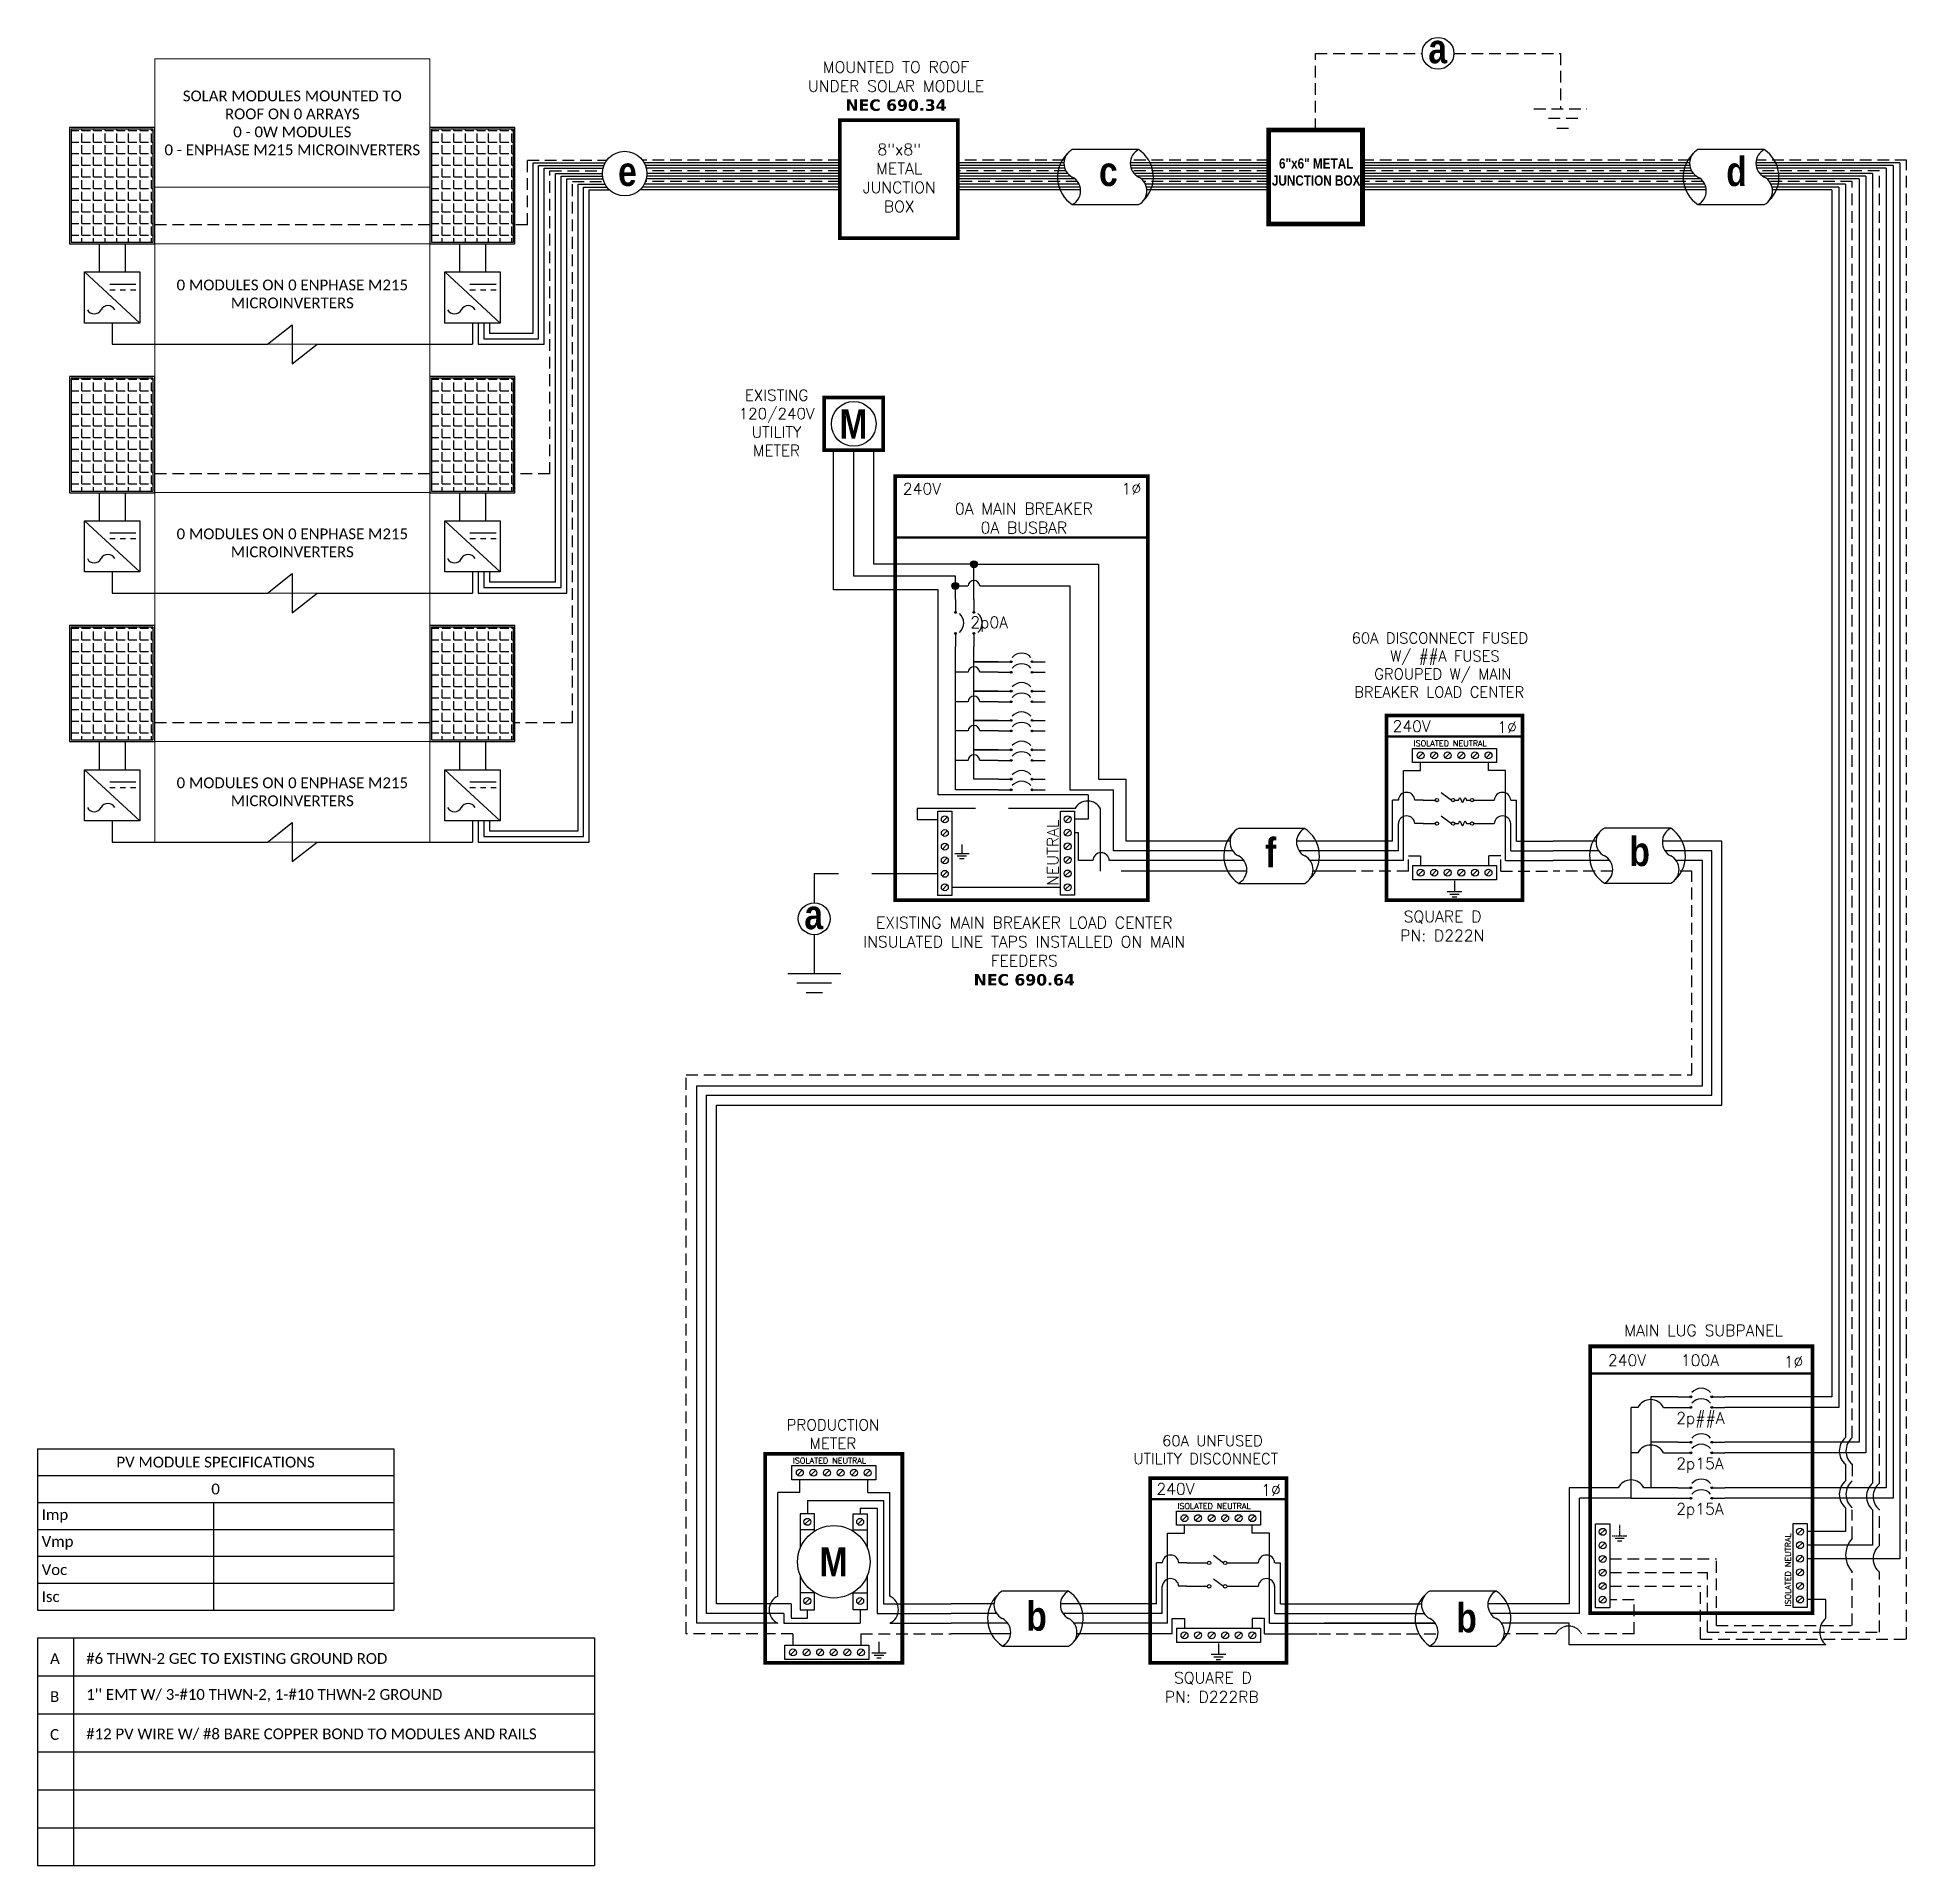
# Model space of a CAD drawing. Header units: feet. Extents: x 23528 to 24127, y 16036 to 16622.
import ezdxf

# ---------------------------------------------------------------- set-up
doc = ezdxf.new("R2010")
doc.units = ezdxf.units.FT
doc.header["$MEASUREMENT"] = 0
doc.linetypes.add('HIDDEN', pattern=[0.375, 0.25, -0.125])
for name, color, linetype in [('ONE LINE BLOCKS', 7, 'Continuous'), ('TABLES', 7, 'Continuous'), ('TEXT', 7, 'Continuous'), ('Z - TITLEBLOCK TXT', 7, 'Continuous')]:
    doc.layers.add(name, color=color, linetype=linetype)
doc.styles.add('ONE LINE TXT', font='techb___.ttf')
doc.styles.get("Standard").update_dxf_attribs({"font": 'simplex.shx'})

msp = doc.modelspace()

# ---------------------------------------------------------------- texts
at = {"layer": 'ONE LINE BLOCKS', "color": 1, "linetype": 'Continuous', "insert": (23937.43, 16582.75), "char_height": 3.2756, "width": 28.3929, "attachment_point": 2, "style": 'ONE LINE TXT'}
msp.add_mtext('6"x6" METAL JUNCTION BOX  ', dxfattribs=at)
at = {"layer": 'TABLES', "color": 1, "linetype": 'Continuous'}
msp.add_text('ISOLATED NEUTRAL', height=1.8743, dxfattribs=at).set_placement((23769.78, 16164.54))
at = {"layer": 'TEXT', "color": 1, "attachment_point": 5}
for s, width, insert, char_height in [(' \\PMOUNTED TO ROOF \\PUNDER SOLAR MODULE\\P{\\fVerdana|b1|i0|c0|p34;NEC 690.34}', 72.4158, (23802.83, 16608.91), 3.6576), ('8"x8" METAL JUNCTION BOX ', 0.4767, (23803.85, 16576.46), 3.6576), ('PRODUCTION METER', 1.3203, (23782.61, 16173.98), 3.5433)]:
    msp.add_mtext_dynamic_manual_height_columns(s, width=width, gutter_width=7.17, heights=[0], dxfattribs=dict(at, insert=insert, char_height=char_height))
at = {"layer": 'Z - TITLEBLOCK TXT', "color": 253, "linetype": 'Continuous', "style": 'ONE LINE TXT'}
msp.add_text('M', height=9.38, dxfattribs=at).set_placement((23778.33, 16128.36))
at = {"layer": 'Z - TITLEBLOCK TXT', "color": 1, "linetype": 'Continuous', "char_height": 9.3833, "attachment_point": 1, "style": 'ONE LINE TXT'}
for s, insert in [('{\\W1;\\C256;a}', (23973.37, 16622.58)), ('{\\W1;\\C256;d}', (24068.82, 16583.26)), ('{\\W1;\\C256;e}', (23713.79, 16583.26)), ('{\\W1;\\C256;c}', (23867.87, 16583.26)), ('{\\W1;\\C256;f}', (23921.09, 16365)), ('{\\W1;\\C256;b}', (24037.79, 16365.37)), ('{\\W1;\\C256;b}', (23844.58, 16120.37)), ('{\\W1;\\C256;b}', (23982.33, 16119.81))]:
    msp.add_mtext_dynamic_manual_height_columns(s, width=0.1385, gutter_width=2.13, heights=[0], dxfattribs=dict(at, insert=insert))

# ---------------------------------------------------------------- blocks, each defined once
blk = doc.blocks.new('*T12')
at = {"layer": 'Defpoints', "color": 8, "linetype": 'ByBlock', "lineweight": 0, "transparency": 16777216}
for p, q in [((0, 0), (88.16, 0)), ((0, 0), (0, -250.97)), ((88.16, 0), (88.16, -250.97)), ((0, -41.08), (88.16, -41.08)), ((0, -59.24), (88.16, -59.24)), ((0, -91.46), (88.16, -91.46)), ((0, -138.99), (88.16, -138.99)), ((0, -171.21), (88.16, -171.21)), ((0, -218.74), (88.16, -218.74)), ((0, -250.97), (88.16, -250.97))]:
    blk.add_line(p, q, dxfattribs=at)
at = {"color": 0, "linetype": 'Continuous', "transparency": 16777216, "char_height": 3.4544, "width": 83.574, "attachment_point": 5}
for s, insert in [('{\\fCalibri|b0|i0|c0;SOLAR MODULES MOUNTED TO ROOF ON 0 ARRAYS^J0 - 0W MODULES^J0 - ENPHASE M215 MICROINVERTERS', (44.08, -20.54)), ('{\\fCalibri|b0|i0|c0;', (44.08, -50.16)), ('{\\fCalibri|b0|i0|c0;0 MODULES ON 0 ENPHASE M215 MICROINVERTERS', (44.08, -75.35)), ('{\\fCalibri|b0|i0|c0;', (44.08, -115.23)), ('{\\fCalibri|b0|i0|c0;0 MODULES ON 0 ENPHASE M215 MICROINVERTERS', (44.08, -155.1)), ('{\\fCalibri|b0|i0|c0;', (44.08, -194.98)), ('{\\fCalibri|b0|i0|c0;0 MODULES ON 0 ENPHASE M215 MICROINVERTERS', (44.08, -234.86))]:
    blk.add_mtext(s, dxfattribs=dict(at, insert=insert))
blk = doc.blocks.new('*U7')
at = {"color": 7, "linetype": 'Continuous'}
for p, q in [((6.67, 2.43), (2.91, 2.43)), ((2.44, 1.71), (0, 1.71)), ((9.57, 1.71), (6.2, 1.71)), ((2.91, -0.69), (6.67, -0.69))]:
    blk.add_line(p, q, dxfattribs=at)
at = {"color": 10, "linetype": 'Continuous'}
for p, q in [((2.59, 1.15), (0, 1.15)), ((9.57, 1.15), (6.35, 1.15))]:
    blk.add_line(p, q, dxfattribs=at)
at = {"color": 253, "linetype": 'Continuous'}
for p, q in [((3.21, 0.61), (0, 0.61)), ((9.57, 0.61), (6.97, 0.61))]:
    blk.add_line(p, q, dxfattribs=at)
at = {"color": 7, "linetype": 'Continuous'}
for centre, start, end in [((3.94, 0.87), 133.9732, 236.4265), ((5.63, 0.87), 313.9732, 56.4265)]:
    blk.add_arc(centre, 1.87, start, end, dxfattribs=at)
at = {"layer": 'TEXT', "color": 92, "linetype": 'HIDDEN', "ltscale": 15}
for p, q in [((3.37, 0), (0, 0)), ((9.57, 0), (7.14, 0))]:
    blk.add_line(p, q, dxfattribs=at)
at = {"layer": 'Z - TITLEBLOCK TXT', "linetype": 'Continuous'}
for centre, start, end in [((3.31, 1.65), 117.6639, 242.3361), ((7.08, 1.65), 117.6639, 242.3361), ((2.5, 0.09), 297.6639, 62.3361), ((6.26, 0.09), 297.6639, 62.3361)]:
    blk.add_arc(centre, 0.882, start, end, dxfattribs=at)
blk = doc.blocks.new('*T10')
at = {"layer": 'Z - TITLEBLOCK TXT', "color": 0, "lineweight": -2, "transparency": 16777216}
for p, q in [((0, 0), (114.19, 0)), ((0, 0), (0, -51.69)), ((114.19, 0), (114.19, -51.69)), ((0, -8.62), (114.19, -8.62)), ((0, -17.23), (114.19, -17.23)), ((56.41, -17.23), (56.41, -51.69)), ((0, -25.85), (114.19, -25.85)), ((0, -34.46), (114.19, -34.46)), ((0, -43.08), (114.19, -43.08)), ((0, -51.69), (114.19, -51.69))]:
    blk.add_line(p, q, dxfattribs=at)
at = {"layer": 'Z - TITLEBLOCK TXT', "color": 0, "linetype": 'Continuous', "transparency": 16777216, "char_height": 3.4544}
for s, insert, width, attachment_point in [('{\\fCalibri|b0|i0|c0;PV MODULE SPECIFICATIONS', (57.09, -4.31), 111.433, 5), ('{\\fCalibri|b0|i0|c0;0', (57.09, -12.92), 111.433, 5), ('{\\fCalibri|b0|i0|c0;Imp', (1.38, -21.54), 53.6551, 4), ('{\\fCalibri|b0|i0|c0;', (57.78, -21.54), 55.0254, 4), ('{\\fCalibri|b0|i0|c0;Vmp', (1.38, -30.15), 53.6551, 4), ('{\\fCalibri|b0|i0|c0;', (57.78, -30.15), 55.0254, 4), ('{\\fCalibri|b0|i0|c0;Voc', (1.38, -38.77), 53.6551, 4), ('{\\fCalibri|b0|i0|c0;', (57.78, -38.77), 55.0254, 4), ('{\\fCalibri|b0|i0|c0;Isc', (1.38, -47.39), 53.6551, 4), ('{\\fCalibri|b0|i0|c0;', (57.78, -47.39), 55.0254, 4)]:
    blk.add_mtext(s, dxfattribs=dict(at, insert=insert, width=width, attachment_point=attachment_point))
blk = doc.blocks.new('M_LINE TAPS')
at = {"layer": 'ONE LINE BLOCKS', "linetype": 'Continuous'}
h = blk.add_hatch(color=254, dxfattribs=at)
h.dxf.hatch_style = 1
edge = h.paths.add_edge_path()
edge.add_arc((-12.11, 17.42), 0.197, 0, 360)
h = blk.add_hatch(color=254, dxfattribs=at)
h.dxf.hatch_style = 1
edge = h.paths.add_edge_path()
edge.add_arc((-13.16, 16.19), 0.197, 0, 360)
h = blk.add_hatch(color=1, dxfattribs=at)
h.dxf.hatch_style = 1
edge = h.paths.add_edge_path()
edge.add_arc((-13.16, 14.69), 0.0515, 0, 360)
h = blk.add_hatch(color=1, dxfattribs=at)
h.dxf.hatch_style = 1
edge = h.paths.add_edge_path()
edge.add_arc((-12.11, 14.69), 0.0515, 0, 360)
h = blk.add_hatch(color=1, dxfattribs=at)
h.dxf.hatch_style = 1
edge = h.paths.add_edge_path()
edge.add_arc((-13.16, 13.5), 0.0515, 0, 360)
h = blk.add_hatch(color=1, dxfattribs=at)
h.dxf.hatch_style = 1
edge = h.paths.add_edge_path()
edge.add_arc((-12.11, 13.5), 0.0515, 0, 360)
h = blk.add_hatch(color=1, dxfattribs=at)
h.dxf.hatch_style = 1
edge = h.paths.add_edge_path()
edge.add_arc((-9.99, 11.89), 0.0515, 0, 360)
h = blk.add_hatch(color=1, dxfattribs=at)
h.dxf.hatch_style = 1
edge = h.paths.add_edge_path()
edge.add_arc((-8.81, 11.89), 0.0515, 0, 360)
h = blk.add_hatch(color=1, dxfattribs=at)
h.dxf.hatch_style = 1
edge = h.paths.add_edge_path()
edge.add_arc((-9.99, 11.29), 0.0515, 0, 360)
h = blk.add_hatch(color=1, dxfattribs=at)
h.dxf.hatch_style = 1
edge = h.paths.add_edge_path()
edge.add_arc((-8.81, 11.29), 0.0515, 0, 360)
h = blk.add_hatch(color=1, dxfattribs=at)
h.dxf.hatch_style = 1
edge = h.paths.add_edge_path()
edge.add_arc((-9.99, 10.22), 0.0515, 0, 360)
h = blk.add_hatch(color=1, dxfattribs=at)
h.dxf.hatch_style = 1
edge = h.paths.add_edge_path()
edge.add_arc((-9.99, 9.62), 0.0515, 0, 360)
h = blk.add_hatch(color=1, dxfattribs=at)
h.dxf.hatch_style = 1
edge = h.paths.add_edge_path()
edge.add_arc((-8.81, 10.22), 0.0515, 0, 360)
h = blk.add_hatch(color=1, dxfattribs=at)
h.dxf.hatch_style = 1
edge = h.paths.add_edge_path()
edge.add_arc((-8.81, 9.62), 0.0515, 0, 360)
h = blk.add_hatch(color=1, dxfattribs=at)
h.dxf.hatch_style = 1
edge = h.paths.add_edge_path()
edge.add_arc((-9.99, 8.56), 0.0515, 0, 360)
h = blk.add_hatch(color=1, dxfattribs=at)
h.dxf.hatch_style = 1
edge = h.paths.add_edge_path()
edge.add_arc((-8.81, 8.56), 0.0515, 0, 360)
h = blk.add_hatch(color=1, dxfattribs=at)
h.dxf.hatch_style = 1
edge = h.paths.add_edge_path()
edge.add_arc((-9.99, 7.96), 0.0515, 0, 360)
h = blk.add_hatch(color=1, dxfattribs=at)
h.dxf.hatch_style = 1
edge = h.paths.add_edge_path()
edge.add_arc((-8.81, 7.96), 0.0515, 0, 360)
h = blk.add_hatch(color=1, dxfattribs=at)
h.dxf.hatch_style = 1
edge = h.paths.add_edge_path()
edge.add_arc((-9.99, 6.89), 0.0515, 0, 360)
h = blk.add_hatch(color=1, dxfattribs=at)
h.dxf.hatch_style = 1
edge = h.paths.add_edge_path()
edge.add_arc((-8.81, 6.89), 0.0515, 0, 360)
h = blk.add_hatch(color=1, dxfattribs=at)
h.dxf.hatch_style = 1
edge = h.paths.add_edge_path()
edge.add_arc((-9.99, 6.29), 0.0515, 0, 360)
h = blk.add_hatch(color=1, dxfattribs=at)
h.dxf.hatch_style = 1
edge = h.paths.add_edge_path()
edge.add_arc((-8.81, 6.29), 0.0515, 0, 360)
h = blk.add_hatch(color=1, dxfattribs=at)
h.dxf.hatch_style = 1
edge = h.paths.add_edge_path()
edge.add_arc((-9.99, 5.22), 0.0515, 0, 360)
h = blk.add_hatch(color=1, dxfattribs=at)
h.dxf.hatch_style = 1
edge = h.paths.add_edge_path()
edge.add_arc((-9.99, 4.62), 0.0515, 0, 360)
h = blk.add_hatch(color=1, dxfattribs=at)
h.dxf.hatch_style = 1
edge = h.paths.add_edge_path()
edge.add_arc((-8.81, 5.22), 0.0515, 0, 360)
h = blk.add_hatch(color=1, dxfattribs=at)
h.dxf.hatch_style = 1
edge = h.paths.add_edge_path()
edge.add_arc((-8.81, 4.62), 0.0515, 0, 360)
at = {"color": 155, "true_color": 0x647190}
blk.add_line((-16.57, 22.43), (-2.23, 22.43), dxfattribs=at)
at = {"color": 10, "linetype": 'Continuous'}
for p, q in [((-4.18, 1.15), (-4.18, 4.62)), ((-3.46, 4.62), (-3.46, 4.62)), ((0, 1.15), (-4.18, 1.15))]:
    blk.add_line(p, q, dxfattribs=at)
at = {"color": 7, "linetype": 'Continuous'}
for p, q in [((-3.46, 1.71), (-3.46, 5.22)), ((0, 1.71), (-3.46, 1.71))]:
    blk.add_line(p, q, dxfattribs=at)
at = {"color": 253, "linetype": 'Continuous'}
for p, q in [((-6.18, 2.18), (-6.39, 2.18)), ((-6.18, 0.61), (-6.18, 2.18)), ((-5.36, 0.61), (-6.18, 0.61)), ((0, 0.61), (-4.42, 0.61))]:
    blk.add_line(p, q, dxfattribs=at)
at = {"color": 7, "linetype": 'Continuous'}
blk.add_circle((-21.17, -2.7), 0.906, dxfattribs=at)
at = {"color": 253, "linetype": 'Continuous'}
blk.add_arc((-4.89, 0.58), 0.468, 3.2819, 176.7181, dxfattribs=at)
at = {"layer": 'ONE LINE BLOCKS', "lineweight": 50}
blk.add_line((-16.57, 18.95), (-2.23, 18.95), dxfattribs=at)
at = {"layer": 'ONE LINE BLOCKS', "lineweight": 50, "const_width": 0.21}
for points in [[(-20.6, 23.9), (-20.6, 26.89), (-17.26, 26.89), (-17.26, 23.9)], [(-16.57, -1.65), (-16.57, 22.43), (-2.23, 22.43), (-2.23, -1.65)]]:
    blk.add_lwpolyline(points, close=True, dxfattribs=at)
at = {"layer": 'TEXT', "color": 92, "linetype": 'HIDDEN', "ltscale": 15}
for p, q in [((-6.39, 3.55), (-15.33, 3.55)), ((-15.33, 3.55), (-15.33, 2.94)), ((-4.92, 0), (-4.92, 3.55)), ((-15.33, 2.94), (-14.16, 2.94)), ((0, 0), (-4.92, 0)), ((-14.16, -0.15), (-21.17, -0.15)), ((-21.17, -0.15), (-21.17, -1.8)), ((-21.17, -3.61), (-21.17, -5.8))]:
    blk.add_line(p, q, dxfattribs=at)
at = {"layer": 'TEXT', "color": 92, "linetype": 'Continuous', "ltscale": 15}
blk.add_line((-7.19, -0.92), (-13.36, -0.92), dxfattribs=at)
at = {"layer": 'TEXT', "color": 92, "linetype": 'Continuous', "flags": 128}
for points in [[(-12.79, 1.51), (-12.79, 1.01)], [(-13.2, 1.01), (-12.38, 1.01)], [(-12.52, 0.85), (-13.06, 0.85)], [(-12.66, 0.7), (-12.92, 0.7)]]:
    blk.add_lwpolyline(points, dxfattribs=at)
at = {"layer": 'TEXT', "color": 92, "linetype": 'Continuous', "ltscale": 4, "flags": 128}
for points in [[(-22.67, -5.8), (-19.67, -5.8)], [(-20.19, -6.36), (-22.15, -6.36)], [(-20.71, -6.91), (-21.63, -6.91)]]:
    blk.add_lwpolyline(points, dxfattribs=at)
at = {"layer": 'TEXT', "linetype": 'Continuous'}
blk.add_circle((-18.93, 25.39), 1.27, dxfattribs=at)
at = {"layer": 'TEXT', "color": 92, "linetype": 'Continuous', "ltscale": 0.3}
blk.add_arc((-5.65, 3.16), 0.824, 27.6639, 152.3361, dxfattribs=at)
at = {"layer": 'Z - TITLEBLOCK TXT', "color": 253, "linetype": 'Continuous'}
for p, q in [((-20.08, 15.98), (-20.08, 23.9)), ((-14.13, 15.98), (-20.08, 15.98)), ((-14.13, 4.34), (-14.13, 15.98)), ((-5.63, 4.34), (-14.13, 4.34)), ((-5.63, 4.34), (-5.63, 2.95)), ((-5.63, 2.95), (-6.39, 2.95))]:
    blk.add_line(p, q, dxfattribs=at)
at = {"layer": 'Z - TITLEBLOCK TXT', "color": 10, "linetype": 'Continuous'}
for p, q in [((-18.93, 16.74), (-18.93, 23.9)), ((-13.16, 16.74), (-18.93, 16.74)), ((-13.16, 15.43), (-13.16, 16.74)), ((-12.97, 16.19), (-12.45, 16.19)), ((-11.78, 16.19), (-6.66, 16.19)), ((-6.66, 16.19), (-6.66, 4.62)), ((-13.16, 4.62), (-13.16, 12.76)), ((-12.45, 11.29), (-13.16, 11.29)), ((-10.73, 11.29), (-11.78, 11.29)), ((-12.45, 9.62), (-13.16, 9.62)), ((-10.73, 9.62), (-11.78, 9.62)), ((-12.45, 7.96), (-13.16, 7.96)), ((-10.73, 7.96), (-11.78, 7.96)), ((-12.45, 6.29), (-13.16, 6.29)), ((-10.73, 6.29), (-11.78, 6.29)), ((-10.73, 4.62), (-13.16, 4.62)), ((-6.66, 4.62), (-4.18, 4.62))]:
    blk.add_line(p, q, dxfattribs=at)
at = {"layer": 'Z - TITLEBLOCK TXT', "color": 7, "linetype": 'Continuous'}
for p, q in [((-17.78, 17.42), (-17.78, 23.9)), ((-12.11, 17.42), (-17.78, 17.42)), ((-12.11, 15.43), (-12.11, 17.42)), ((-11.92, 17.42), (-5.04, 17.42)), ((-5.04, 17.42), (-5.04, 5.22)), ((-12.11, 10.22), (-12.11, 12.76)), ((-12.11, 11.89), (-10.73, 11.89)), ((-10.73, 11.89), (-12.11, 11.89)), ((-12.11, 8.56), (-12.11, 10.22)), ((-12.11, 10.22), (-10.73, 10.22)), ((-10.73, 10.22), (-12.11, 10.22)), ((-12.11, 6.89), (-12.11, 8.56)), ((-12.11, 8.56), (-10.73, 8.56)), ((-10.73, 8.56), (-12.11, 8.56)), ((-12.11, 5.22), (-12.11, 6.89)), ((-12.11, 6.89), (-10.73, 6.89)), ((-10.73, 6.89), (-12.11, 6.89)), ((-10.73, 5.22), (-12.11, 5.22)), ((-5.04, 5.22), (-3.46, 5.22))]:
    blk.add_line(p, q, dxfattribs=at)
at = {"layer": 'Z - TITLEBLOCK TXT', "color": 1, "linetype": 'Continuous'}
for p, q in [((-14.16, -1.38), (-14.16, 3.4)), ((-14.16, 3.4), (-13.36, 3.4)), ((-13.36, 3.4), (-13.36, -1.38)), ((-7.19, -1.37), (-7.19, 3.41)), ((-7.19, 3.41), (-6.39, 3.41)), ((-6.39, 3.41), (-6.39, -1.37)), ((-13.36, -1.38), (-14.16, -1.38)), ((-6.39, -1.37), (-7.19, -1.37))]:
    blk.add_line(p, q, dxfattribs=at)
at = {"layer": 'Z - TITLEBLOCK TXT', "color": 4, "linetype": 'Continuous'}
for p, q in [((-13.62, 3.07), (-13.9, 2.8)), ((-13.62, 2.3), (-13.9, 2.03)), ((-6.65, 3.09), (-6.93, 2.81)), ((-6.65, 2.32), (-6.93, 2.04)), ((-13.62, 1.53), (-13.9, 1.25)), ((-6.65, 1.55), (-6.93, 1.27)), ((-13.62, 0.76), (-13.9, 0.48)), ((-6.65, 0.78), (-6.93, 0.5)), ((-6.65, 0), (-6.93, -0.27)), ((-13.62, -0.01), (-13.9, -0.29)), ((-13.62, -0.78), (-13.9, -1.06)), ((-6.65, -0.77), (-6.93, -1.04))]:
    blk.add_line(p, q, dxfattribs=at)
at = {"layer": 'Z - TITLEBLOCK TXT', "color": 1, "linetype": 'Continuous', "flags": 128}
for points in [[(-13.16, 15.43), (-13.16, 14.69)], [(-13.16, 15.43), (-13.16, 14.69)], [(-12.11, 15.43), (-12.11, 14.69)], [(-12.11, 15.43), (-12.11, 14.69)], [(-13.16, 13.5), (-13.16, 12.76)], [(-12.11, 13.5), (-12.11, 12.76)], [(-10.73, 11.89), (-9.99, 11.89)], [(-10.73, 11.89), (-9.99, 11.89)], [(-8.81, 11.89), (-8.06, 11.89)], [(-10.73, 11.29), (-9.99, 11.29)], [(-10.73, 11.29), (-9.99, 11.29)], [(-8.81, 11.29), (-8.06, 11.29)], [(-10.73, 10.22), (-9.99, 10.22)], [(-10.73, 10.22), (-9.99, 10.22)], [(-10.73, 9.62), (-9.99, 9.62)], [(-10.73, 9.62), (-9.99, 9.62)], [(-8.81, 10.22), (-8.06, 10.22)], [(-8.81, 9.62), (-8.06, 9.62)], [(-10.73, 8.56), (-9.99, 8.56)], [(-10.73, 8.56), (-9.99, 8.56)], [(-8.81, 8.56), (-8.06, 8.56)], [(-10.73, 7.96), (-9.99, 7.96)], [(-10.73, 7.96), (-9.99, 7.96)], [(-8.81, 7.96), (-8.06, 7.96)], [(-10.73, 6.89), (-9.99, 6.89)], [(-10.73, 6.89), (-9.99, 6.89)], [(-8.81, 6.89), (-8.06, 6.89)], [(-10.73, 6.29), (-9.99, 6.29)], [(-10.73, 6.29), (-9.99, 6.29)], [(-8.81, 6.29), (-8.06, 6.29)], [(-10.73, 5.22), (-9.99, 5.22)], [(-10.73, 5.22), (-9.99, 5.22)], [(-10.73, 4.62), (-9.99, 4.62)], [(-10.73, 4.62), (-9.99, 4.62)], [(-8.81, 5.22), (-8.06, 5.22)], [(-8.81, 4.62), (-8.06, 4.62)]]:
    blk.add_lwpolyline(points, dxfattribs=at)
at = {"layer": 'Z - TITLEBLOCK TXT', "color": 7, "linetype": 'Continuous'}
for centre in [(-12.11, 17.42), (-12.11, 17.42), (-13.16, 16.19)]:
    blk.add_circle(centre, 0.197, dxfattribs=at)
at = {"layer": 'Z - TITLEBLOCK TXT', "color": 1, "linetype": 'Continuous'}
for centre in [(-13.16, 14.69), (-12.11, 14.69), (-13.16, 13.5), (-12.11, 13.5), (-9.99, 11.89), (-8.81, 11.89), (-9.99, 11.29), (-8.81, 11.29), (-9.99, 10.22), (-9.99, 9.62), (-8.81, 10.22), (-8.81, 9.62), (-9.99, 8.56), (-8.81, 8.56), (-9.99, 7.96), (-8.81, 7.96), (-9.99, 6.89), (-8.81, 6.89), (-9.99, 6.29), (-8.81, 6.29), (-9.99, 5.22), (-9.99, 4.62), (-8.81, 5.22), (-8.81, 4.62)]:
    blk.add_circle(centre, 0.0515, dxfattribs=at)
at = {"layer": 'Z - TITLEBLOCK TXT', "color": 4, "linetype": 'Continuous'}
for centre in [(-13.76, 2.94), (-13.76, 2.16), (-6.79, 2.95), (-6.79, 2.18), (-13.76, 1.39), (-6.79, 1.41), (-13.76, 0.62), (-13.76, -0.15), (-6.79, 0.64), (-6.79, -0.13), (-13.76, -0.92), (-6.79, -0.91)]:
    blk.add_circle(centre, 0.197, dxfattribs=at)
at = {"layer": 'Z - TITLEBLOCK TXT', "color": 10, "linetype": 'Continuous'}
for centre in [(-12.11, 16.17), (-12.11, 11.27), (-12.11, 9.6), (-12.11, 7.94), (-12.11, 6.27)]:
    blk.add_arc(centre, 0.332, 3.2937, 176.7063, dxfattribs=at)
at = {"layer": 'Z - TITLEBLOCK TXT', "color": 1, "linetype": 'Continuous'}
for centre, start, end in [((-13.38, 14.09), 310.3392, 49.6608), ((-12.33, 14.09), 310.3392, 49.6608), ((-9.4, 11.68), 40.3392, 139.6608), ((-9.4, 11.08), 40.3392, 139.6608), ((-9.4, 10.01), 40.3392, 139.6608), ((-9.4, 9.41), 40.3392, 139.6608), ((-9.4, 8.34), 40.3392, 139.6608), ((-9.4, 7.75), 40.3392, 139.6608), ((-9.4, 6.68), 40.3392, 139.6608), ((-9.4, 6.08), 40.3392, 139.6608), ((-9.4, 5.01), 40.3392, 139.6608), ((-9.4, 4.41), 40.3392, 139.6608)]:
    blk.add_arc(centre, 0.697, start, end, dxfattribs=at)
at = {"layer": 'TABLES', "color": 1, "linetype": 'Continuous'}
blk.add_text('NEUTRAL', height=0.648, rotation=90, dxfattribs=at).set_placement((-7.31, -0.83))
at = {"layer": 'TEXT', "color": 1, "attachment_point": 5}
for s, width, gutter_width, heights, insert, char_height in [('EXISTING\\P120/240V UTILITY METER', 0.0523, 7.17, [0], (-23.31, 25.45), 0.6278), ('240V', 0.1481, 0.75, [0], (-15.06, 21.71), 0.648), ('1∅', 0.1481, 0.75, [0], (-3.17, 21.71), 0.648), ('0A MAIN BREAKER\\P0A BUSBAR', 11.199, 0.75, [0], (-9.27, 20.04), 0.648), ('2p0A', 0.1481, 0.75, [0], (-11.24, 14.02), 0.648), ('EXISTING MAIN BREAKER LOAD CENTER INSULATED LINE TAPS INSTALLED ON MAIN FEEDERS\\P{\\fVerdana|b1|i0|c0|p34;NEC 690.64}', 18.4888, 7.17, [6], (-9.25, -4.55), 0.648)]:
    blk.add_mtext_dynamic_manual_height_columns(s, width=width, gutter_width=gutter_width, heights=heights, dxfattribs=dict(at, insert=insert, char_height=char_height))
at = {"layer": 'Z - TITLEBLOCK TXT', "color": 253, "linetype": 'Continuous', "style": 'ONE LINE TXT'}
blk.add_text('M', height=1.66, dxfattribs=at).set_placement((-19.74, 24.56))
at = {"layer": 'Z - TITLEBLOCK TXT', "color": 1, "linetype": 'Continuous', "insert": (-21.73, -1.63), "char_height": 1.6624, "attachment_point": 1, "style": 'ONE LINE TXT'}
blk.add_mtext_dynamic_manual_height_columns('{\\W1;\\C256;a}', width=0.1385, gutter_width=2.13, heights=[0], dxfattribs=at)
blk = doc.blocks.new('*U13')
at = {"color": 155, "true_color": 0x647190}
blk.add_blockref('M_LINE TAPS', (0, 0), dxfattribs=at)
blk = doc.blocks.new('M_MAIN DISCONNECT')
at = {"color": 253, "linetype": 'Continuous'}
for p, q in [((5.45, -46.43), (5.45, -17.67)), ((5.45, -17.67), (10.94, -17.67)), ((10.94, -17.67), (10.94, -15.06)), ((32.69, -17.67), (32.69, -15.06)), ((38.18, -17.67), (32.69, -17.67)), ((38.18, -46.43), (38.18, -17.67)), ((5.45, -46.43), (-9.78, -46.43)), ((38.18, -46.43), (53.41, -46.43))]:
    blk.add_line(p, q, dxfattribs=at)
at = {"color": 7, "linetype": 'Continuous'}
for p, q in [((1.95, -40.22), (1.95, -27.1)), ((3.81, -27.1), (1.95, -27.1)), ((11.72, -27.1), (9.09, -27.1)), ((31.91, -27.1), (34.54, -27.1)), ((39.82, -27.1), (41.69, -27.1)), ((41.69, -40.22), (41.69, -27.1)), ((1.95, -40.22), (-9.78, -40.22)), ((41.69, -40.22), (53.41, -40.22))]:
    blk.add_line(p, q, dxfattribs=at)
at = {"color": 1, "linetype": 'Continuous'}
for p, q in [((21.88, -27.1), (23.12, -27.1)), ((25.67, -27.11), (26.91, -27.11)), ((21.88, -34.64), (23.12, -34.64)), ((25.67, -34.64), (26.91, -34.64))]:
    blk.add_line(p, q, dxfattribs=at)
at = {"color": 10, "linetype": 'Continuous'}
for p, q in [((3.81, -43.39), (3.81, -34.64)), ((11.72, -34.64), (9.09, -34.64)), ((31.91, -34.64), (34.54, -34.64)), ((39.82, -43.39), (39.82, -34.64)), ((3.81, -43.39), (-9.78, -43.39)), ((39.82, -43.39), (53.41, -43.39))]:
    blk.add_line(p, q, dxfattribs=at)
at = {"color": 7, "linetype": 'Continuous'}
for centre in [(6.45, -27.26), (37.18, -27.26)]:
    blk.add_arc(centre, 2.64, 3.28193, 176.71807, dxfattribs=at)
at = {"color": 10, "linetype": 'Continuous'}
for centre in [(6.45, -34.79), (37.18, -34.79)]:
    blk.add_arc(centre, 2.64, 3.28193, 176.71807, dxfattribs=at)
at = {"color": 1, "linetype": 'Continuous'}
for points in [[(23.12, -27.1), (23.5, -26.34), (24.4, -27.87), (25.22, -26.34), (25.67, -27.11)], [(23.12, -34.64), (23.5, -33.88), (24.4, -35.4), (25.22, -33.88), (25.67, -34.64)]]:
    blk.add_spline(points, degree=3, dxfattribs=at)
at = {"layer": 'ONE LINE BLOCKS', "lineweight": 50}
blk.add_line((0, -6.77), (43.61, -6.77), dxfattribs=at)
at = {"layer": 'ONE LINE BLOCKS', "lineweight": 50, "const_width": 1.19}
blk.add_lwpolyline([(0, -59.17), (0, 0), (43.61, 0), (43.61, -59.17)], close=True, dxfattribs=at)
at = {"layer": 'TEXT', "color": 92, "linetype": 'HIDDEN', "ltscale": 15}
for p, q in [((7.03, -49.88), (7.03, -44.94)), ((7.03, -44.94), (10.94, -44.94)), ((10.94, -44.94), (10.94, -48.08)), ((36.6, -44.94), (32.69, -44.94)), ((32.69, -44.94), (32.69, -48.08)), ((36.6, -49.88), (36.6, -44.94)), ((7.03, -49.88), (-9.78, -49.88)), ((36.6, -49.88), (53.41, -49.88))]:
    blk.add_line(p, q, dxfattribs=at)
at = {"layer": 'TEXT', "color": 92, "linetype": 'Continuous', "flags": 128}
for points in [[(21.82, -52.94), (21.82, -56.44)], [(19.48, -56.44), (24.16, -56.44)], [(23.35, -57.31), (20.29, -57.31)], [(22.53, -58.18), (21.1, -58.18)]]:
    blk.add_lwpolyline(points, dxfattribs=at)
at = {"layer": 'Z - TITLEBLOCK TXT', "color": 1, "linetype": 'Continuous'}
for p, q in [((8.34, -15.06), (8.34, -10.52)), ((8.34, -10.52), (35.29, -10.52)), ((35.29, -10.52), (35.29, -15.06)), ((35.29, -15.06), (8.34, -15.06)), ((11.72, -27.1), (15.64, -27.1)), ((17.54, -24.65), (20.8, -27.1)), ((27.99, -27.11), (31.91, -27.11)), ((11.72, -34.64), (15.64, -34.64)), ((17.54, -32.19), (20.8, -34.63)), ((27.99, -34.64), (31.91, -34.64)), ((8.34, -48.08), (35.29, -48.08)), ((8.34, -48.08), (8.34, -52.62)), ((35.29, -52.62), (8.34, -52.62)), ((35.29, -48.08), (35.29, -52.62))]:
    blk.add_line(p, q, dxfattribs=at)
at = {"layer": 'Z - TITLEBLOCK TXT', "color": 4, "linetype": 'Continuous'}
for p, q in [((11.73, -12), (10.15, -13.58)), ((16.08, -12), (14.5, -13.58)), ((20.43, -12), (18.86, -13.58)), ((24.78, -12), (23.21, -13.58)), ((29.13, -12), (27.56, -13.58)), ((33.48, -12), (31.91, -13.58)), ((11.73, -49.56), (10.15, -51.13)), ((16.08, -49.56), (14.5, -51.13)), ((20.43, -49.56), (18.86, -51.13)), ((24.78, -49.56), (23.21, -51.13)), ((29.13, -49.56), (27.56, -51.13)), ((33.48, -49.56), (31.91, -51.13))]:
    blk.add_line(p, q, dxfattribs=at)
for centre in [(10.94, -12.79), (15.29, -12.79), (19.64, -12.79), (23.99, -12.79), (28.34, -12.79), (32.69, -12.79), (10.94, -50.35), (15.29, -50.35), (19.64, -50.35), (23.99, -50.35), (28.34, -50.35), (32.69, -50.35)]:
    blk.add_circle(centre, 1.11, dxfattribs=at)
at = {"layer": 'Z - TITLEBLOCK TXT', "color": 1, "linetype": 'Continuous'}
for centre in [(16.18, -27.1), (21.34, -27.1), (27.45, -27.11), (16.18, -34.64), (21.34, -34.64), (27.45, -34.64)]:
    blk.add_circle(centre, 0.541, dxfattribs=at)
at = {"layer": 'TABLES', "color": 4, "linetype": 'Continuous'}
blk.add_text('ISOLATED NEUTRAL', height=1.8743, dxfattribs=at).set_placement((8.7, -9.86))
at = {"layer": 'TEXT', "color": 1}
for s, width, gutter_width, heights, insert, char_height, attachment_point in [('\\A1;\\pi4.1167;60A DISCONNECT FUSED \\P\\pi16.454;W/ ##A FUSES\\P\\pi11.355;GROUPED W/ MAIN \\P\\pi4.9392;BREAKER LOAD CENTER', 71.8931, 92.23, [24.13], (-15.26, 26.55), 3.4544, 1), ('240V', 0.1481, 0.75, [0], (8.07, -3.44), 3.658, 5), ('1∅', 0.1481, 0.75, [0], (38.63, -3.74), 3.658, 5), ('\\A1;\\pi3.6942,t21.982;SQUARE D\\P\\pi2.5621,t20.85;PN: D222N', 35.0816, 28.88, [13.54], (1.84, -62.59), 3.6576, 1)]:
    blk.add_mtext_dynamic_manual_height_columns(s, width=width, gutter_width=gutter_width, heights=heights, dxfattribs=dict(at, insert=insert, char_height=char_height, attachment_point=attachment_point))
blk = doc.blocks.new('*U14')
blk.add_blockref('M_MAIN DISCONNECT', (0, 0))
blk = doc.blocks.new('*T11')
at = {"linetype": 'ByBlock', "lineweight": -2, "transparency": 16777216}
for p, q in [((0, 0), (178.52, 0)), ((0, 0), (0, -72.97)), ((11.58, 0), (11.58, -72.97)), ((178.52, 0), (178.52, -72.97)), ((0, -12.11), (178.52, -12.11)), ((0, -24.28), (178.52, -24.28)), ((0, -36.46), (178.52, -36.46)), ((0, -48.64), (178.52, -48.64)), ((0, -60.81), (178.52, -60.81)), ((0, -72.97), (178.52, -72.97))]:
    blk.add_line(p, q, dxfattribs=at)
at = {"color": 0, "linetype": 'Continuous', "transparency": 16777216, "char_height": 3.4544, "attachment_point": 7}
for s, insert, width in [('{\\fCalibri|b0|i0|c0;A', (4.06, -8.36), 3.4544), ('{\\fCalibri|b0|i0|c0;#6 THWN-2 GEC TO EXISTING GROUND ROD', (15.65, -8.36), 158.8095), ('{\\fCalibri|b0|i0|c0;B', (4.06, -20.53), 3.4544), ("{\\fCalibri|b0|i0|c0;1'' EMT W/ 3-#10 THWN-2, 1-#10 THWN-2 GROUND", (15.65, -20.53), 158.8095), ('{\\fCalibri|b0|i0|c0;C', (4.06, -32.71), 3.4544), ('{\\fCalibri|b0|i0|c0;#12 PV WIRE W/ #8 BARE COPPER BOND TO MODULES AND RAILS', (15.65, -32.71), 158.8095), ('{\\fCalibri|b0|i0|c0;', (4.06, -44.89), 3.4544), ('{\\fCalibri|b0|i0|c0;', (15.65, -44.89), 158.8095), ('{\\fCalibri|b0|i0|c0;', (4.06, -57.06), 3.4544), ('{\\fCalibri|b0|i0|c0;', (15.65, -57.06), 158.8095), ('{\\fCalibri|b0|i0|c0;', (4.06, -69.22), 3.4544), ('{\\fCalibri|b0|i0|c0;', (15.65, -69.22), 158.8095)]:
    blk.add_mtext(s, dxfattribs=dict(at, insert=insert, width=width))
blk = doc.blocks.new('M_UTILITY DISCONNECT')
at = {"color": 253, "linetype": 'Continuous'}
for p, q in [((2.7, 0.61), (2.7, 5.71)), ((2.7, 5.71), (3.67, 5.71)), ((3.67, 5.71), (3.67, 6.17)), ((7.52, 5.71), (7.52, 6.17)), ((8.5, 5.71), (7.52, 5.71)), ((8.5, 0.61), (8.5, 5.71)), ((2.7, 0.61), (0, 0.61)), ((8.5, 0.61), (11.2, 0.61))]:
    blk.add_line(p, q, dxfattribs=at)
at = {"color": 7, "linetype": 'Continuous'}
for p, q in [((2.08, 1.71), (2.08, 4.03)), ((2.41, 4.03), (2.08, 4.03)), ((3.81, 4.03), (3.34, 4.03)), ((7.39, 4.03), (7.85, 4.03)), ((8.79, 4.03), (9.12, 4.03)), ((9.12, 1.71), (9.12, 4.03)), ((2.08, 1.71), (0, 1.71)), ((9.12, 1.71), (11.2, 1.71))]:
    blk.add_line(p, q, dxfattribs=at)
at = {"color": 10, "linetype": 'Continuous'}
for p, q in [((2.41, 1.15), (2.41, 2.7)), ((3.81, 2.7), (3.34, 2.7)), ((7.39, 2.7), (7.85, 2.7)), ((8.79, 1.15), (8.79, 2.7)), ((2.41, 1.15), (0, 1.15)), ((8.79, 1.15), (11.2, 1.15))]:
    blk.add_line(p, q, dxfattribs=at)
at = {"color": 7, "linetype": 'Continuous'}
for centre in [(2.88, 4.01), (8.32, 4.01)]:
    blk.add_arc(centre, 0.468, 3.2819, 176.7181, dxfattribs=at)
at = {"color": 10, "linetype": 'Continuous'}
for centre in [(2.88, 2.67), (8.32, 2.67)]:
    blk.add_arc(centre, 0.468, 3.2819, 176.7181, dxfattribs=at)
at = {"layer": 'ONE LINE BLOCKS', "lineweight": 50}
blk.add_line((1.73, 7.64), (9.46, 7.64), dxfattribs=at)
at = {"layer": 'ONE LINE BLOCKS', "lineweight": 50, "const_width": 0.21}
blk.add_lwpolyline([(1.73, -1.65), (1.73, 8.84), (9.46, 8.84), (9.46, -1.65)], close=True, dxfattribs=at)
at = {"layer": 'TEXT', "color": 92, "linetype": 'HIDDEN', "ltscale": 15}
for p, q in [((2.98, 0), (0, 0)), ((2.98, 0), (2.98, 0.87)), ((2.98, 0.87), (3.67, 0.87)), ((3.67, 0.87), (3.67, 0.32)), ((8.22, 0.87), (7.52, 0.87)), ((7.52, 0.87), (7.52, 0.32)), ((8.22, 0), (8.22, 0.87)), ((8.22, 0), (11.2, 0))]:
    blk.add_line(p, q, dxfattribs=at)
at = {"layer": 'TEXT', "color": 92, "linetype": 'Continuous', "flags": 128}
for points in [[(5.6, -0.54), (5.6, -1.16)], [(5.18, -1.16), (6.01, -1.16)], [(5.87, -1.32), (5.33, -1.32)], [(5.72, -1.47), (5.47, -1.47)]]:
    blk.add_lwpolyline(points, dxfattribs=at)
at = {"layer": 'Z - TITLEBLOCK TXT', "color": 1, "linetype": 'Continuous'}
for p, q in [((3.21, 6.17), (3.21, 6.97)), ((3.21, 6.97), (7.98, 6.97)), ((7.98, 6.97), (7.98, 6.17)), ((7.98, 6.17), (3.21, 6.17)), ((5.31, 4.47), (5.89, 4.04)), ((3.81, 4.03), (4.97, 4.03)), ((6.08, 4.03), (7.39, 4.03)), ((3.81, 2.7), (4.97, 2.7)), ((5.31, 3.13), (5.89, 2.7)), ((6.08, 2.7), (7.39, 2.7)), ((3.21, 0.32), (7.98, 0.32)), ((3.21, 0.32), (3.21, -0.49)), ((7.98, 0.32), (7.98, -0.49)), ((7.98, -0.49), (3.21, -0.49))]:
    blk.add_line(p, q, dxfattribs=at)
at = {"layer": 'Z - TITLEBLOCK TXT', "color": 4, "linetype": 'Continuous'}
for p, q in [((3.81, 6.71), (3.53, 6.43)), ((4.58, 6.71), (4.3, 6.43)), ((5.35, 6.71), (5.07, 6.43)), ((6.12, 6.71), (5.84, 6.43)), ((6.89, 6.71), (6.61, 6.43)), ((7.66, 6.71), (7.39, 6.43)), ((3.81, 0.06), (3.53, -0.22)), ((4.58, 0.06), (4.3, -0.22)), ((5.35, 0.06), (5.07, -0.22)), ((6.12, 0.06), (5.84, -0.22)), ((6.89, 0.06), (6.61, -0.22)), ((7.66, 0.06), (7.39, -0.22))]:
    blk.add_line(p, q, dxfattribs=at)
for centre in [(3.67, 6.57), (4.44, 6.57), (5.21, 6.57), (5.98, 6.57), (6.75, 6.57), (7.52, 6.57), (3.67, -0.08), (4.44, -0.08), (5.21, -0.08), (5.98, -0.08), (6.75, -0.08), (7.52, -0.08)]:
    blk.add_circle(centre, 0.197, dxfattribs=at)
at = {"layer": 'Z - TITLEBLOCK TXT', "color": 1, "linetype": 'Continuous'}
for centre in [(5.07, 4.03), (5.98, 4.03), (5.07, 2.7), (5.98, 2.7)]:
    blk.add_circle(centre, 0.0959, dxfattribs=at)
at = {"layer": 'TABLES', "color": 4, "linetype": 'Continuous'}
blk.add_text('ISOLATED NEUTRAL', height=0.3321, dxfattribs=at).set_placement((3.27, 7.09))
at = {"layer": 'TEXT', "color": 1}
for s, width, gutter_width, heights, insert, char_height, attachment_point in [('\\A1;\\pi2.3006; 60A UNFUSED \\P\\pi1.0912;UTILITY DISCONNECT', 11.508, 0, [1.92], (-0.32, 11.27), 0.612, 1), ('240V', 0.1481, 0.75, [0], (3.16, 8.23), 0.648, 5), ('1∅', 0.1481, 0.75, [0], (8.58, 8.17), 0.648, 5), ('\\A1;\\pi1.5665,t4.8065;SQUARE D\\P\\pi1.042,t4.282;PN: D222RB', 8.0394, 0.203, [2.35], (1.51, -2.17), 0.648, 1)]:
    blk.add_mtext_dynamic_manual_height_columns(s, width=width, gutter_width=gutter_width, heights=heights, dxfattribs=dict(at, insert=insert, char_height=char_height, attachment_point=attachment_point))
blk = doc.blocks.new('*U15')
at = {"layer": 'ONE LINE BLOCKS', "linetype": 'Continuous'}
h = blk.add_hatch(color=1, dxfattribs=at)
h.dxf.hatch_style = 1
edge = h.paths.add_edge_path()
edge.add_arc((32.25, -16.19), 0.291, 0, 360)
h = blk.add_hatch(color=1, dxfattribs=at)
h.dxf.hatch_style = 1
edge = h.paths.add_edge_path()
edge.add_arc((38.92, -16.19), 0.291, 0, 360)
h = blk.add_hatch(color=1, dxfattribs=at)
h.dxf.hatch_style = 1
edge = h.paths.add_edge_path()
edge.add_arc((32.25, -19.57), 0.291, 0, 360)
h = blk.add_hatch(color=1, dxfattribs=at)
h.dxf.hatch_style = 1
edge = h.paths.add_edge_path()
edge.add_arc((38.92, -19.57), 0.291, 0, 360)
h = blk.add_hatch(color=1, dxfattribs=at)
h.dxf.hatch_style = 1
edge = h.paths.add_edge_path()
edge.add_arc((32.25, -30.75), 0.291, 0, 360)
h = blk.add_hatch(color=1, dxfattribs=at)
h.dxf.hatch_style = 1
edge = h.paths.add_edge_path()
edge.add_arc((32.25, -34.13), 0.291, 0, 360)
h = blk.add_hatch(color=1, dxfattribs=at)
h.dxf.hatch_style = 1
edge = h.paths.add_edge_path()
edge.add_arc((38.92, -30.75), 0.291, 0, 360)
h = blk.add_hatch(color=1, dxfattribs=at)
h.dxf.hatch_style = 1
edge = h.paths.add_edge_path()
edge.add_arc((38.92, -34.13), 0.291, 0, 360)
h = blk.add_hatch(color=1, dxfattribs=at)
h.dxf.hatch_style = 1
edge = h.paths.add_edge_path()
edge.add_arc((32.25, -45.31), 0.291, 0, 360)
h = blk.add_hatch(color=1, dxfattribs=at)
h.dxf.hatch_style = 1
edge = h.paths.add_edge_path()
edge.add_arc((38.92, -45.31), 0.291, 0, 360)
h = blk.add_hatch(color=1, dxfattribs=at)
h.dxf.hatch_style = 1
edge = h.paths.add_edge_path()
edge.add_arc((32.25, -48.69), 0.291, 0, 360)
h = blk.add_hatch(color=1, dxfattribs=at)
h.dxf.hatch_style = 1
edge = h.paths.add_edge_path()
edge.add_arc((38.92, -48.69), 0.291, 0, 360)
at = {"color": 7, "linetype": 'Continuous'}
for p, q in [((77.44, 0), (77.44, -16.19)), ((86.14, 0), (86.14, -30.75)), ((94.84, 0), (94.84, -45.31)), ((28.05, -16.19), (19.39, -16.19)), ((19.39, -16.19), (19.39, -30.75)), ((77.44, -16.19), (43.12, -16.19)), ((28.05, -30.75), (19.39, -30.75)), ((19.39, -30.75), (19.39, -45.31)), ((86.14, -30.75), (43.12, -30.75)), ((8.98, -45.31), (-6.7, -45.31)), ((-6.7, -45.31), (-6.7, -82.47)), ((28.05, -45.31), (17.22, -45.31)), ((94.84, -45.31), (43.12, -45.31)), ((-6.7, -82.47), (-20.02, -82.47))]:
    blk.add_line(p, q, dxfattribs=at)
at = {"color": 10, "linetype": 'Continuous'}
for p, q in [((79.61, 0), (79.61, -19.57)), ((88.31, 0), (88.31, -34.13)), ((97.01, 0), (97.01, -48.69)), ((13.1, -34.13), (13.1, -19.57)), ((15.27, -19.57), (13.1, -19.57)), ((23.51, -19.57), (28.05, -19.57)), ((79.61, -19.57), (43.12, -19.57)), ((13.1, -48.69), (13.1, -34.13)), ((15.27, -34.13), (13.1, -34.13)), ((23.51, -34.13), (28.05, -34.13)), ((88.31, -34.13), (43.12, -34.13)), ((13.1, -48.69), (-3.41, -48.69)), ((-3.41, -85.65), (-3.41, -48.69)), ((13.1, -48.69), (28.05, -48.69)), ((97.01, -48.69), (43.12, -48.69)), ((-3.41, -85.65), (-20.02, -85.65))]:
    blk.add_line(p, q, dxfattribs=at)
at = {"color": 253, "linetype": 'Continuous'}
for p, q in [((81.79, 0), (81.79, -29.26)), ((90.49, 0), (90.49, -43.82)), ((99.19, 0), (99.19, -68.07)), ((81.79, -37.81), (81.79, -43.14)), ((81.79, -51.7), (81.79, -59.36)), ((90.49, -52.37), (90.49, -63.71)), ((81.79, -59.36), (69.51, -59.36)), ((90.49, -63.71), (69.51, -63.71)), ((99.19, -68.07), (69.51, -68.07)), ((75.52, -81.12), (69.51, -81.12)), ((75.52, -87.14), (75.52, -81.12)), ((-6.7, -88.69), (-20.02, -88.69)), ((-6.7, -95.69), (-6.7, -88.69)), ((75.52, -95.69), (-6.7, -95.69))]:
    blk.add_line(p, q, dxfattribs=at)
at = {"color": 10, "linetype": 'Continuous'}
for centre in [(19.39, -21.73), (19.39, -36.29)]:
    blk.add_arc(centre, 4.65, 27.66392, 152.33608, dxfattribs=at)
at = {"color": 253, "linetype": 'Continuous'}
for centre in [(85.37, -33.53), (85.37, -47.42), (94.07, -48.09), (79.1, -91.41)]:
    blk.add_arc(centre, 5.58, 129.92155, 230.07845, dxfattribs=at)
at = {"color": 7, "linetype": 'Continuous'}
blk.add_arc((13.1, -47.47), 4.65, 27.66392, 152.33608, dxfattribs=at)
at = {"layer": 'ONE LINE BLOCKS', "lineweight": 50}
blk.add_line((0, -8.7), (71.17, -8.7), dxfattribs=at)
at = {"layer": 'ONE LINE BLOCKS', "lineweight": 50, "const_width": 1.19}
blk.add_lwpolyline([(0, -85.47), (0, 0), (71.17, 0), (71.17, -85.47)], close=True, dxfattribs=at)
at = {"layer": 'TEXT', "color": 92, "linetype": 'HIDDEN', "ltscale": 15}
for p, q in [((83.96, -29.26), (83.96, 0)), ((92.66, -43.82), (92.66, 0)), ((101.36, -93.78), (101.36, 0)), ((83.96, -37.81), (83.96, -43.14)), ((83.96, -61.47), (83.96, -52.37)), ((92.66, -63.79), (92.66, -52.37)), ((6.27, -68.14), (40.48, -68.14)), ((40.48, -89.41), (40.48, -68.14)), ((6.27, -72.49), (37.56, -72.49)), ((6.27, -76.84), (35.36, -76.84)), ((35.36, -93.78), (35.36, -76.84)), ((37.56, -91.6), (37.56, -72.49)), ((83.96, -89.41), (83.96, -72.34)), ((92.66, -91.6), (92.66, -72.34)), ((14.11, -81.19), (6.27, -81.19)), ((14.11, -92.13), (14.11, -81.19)), ((40.48, -89.41), (83.96, -89.41)), ((-11.01, -92.13), (-20.02, -92.13)), ((14.11, -92.13), (-2.77, -92.13)), ((35.36, -93.78), (101.36, -93.78)), ((37.56, -91.6), (92.66, -91.6))]:
    blk.add_line(p, q, dxfattribs=at)
at = {"layer": 'TEXT', "color": 92, "linetype": 'HIDDEN', "flags": 128}
for points in [[(9.38, -57.21), (9.38, -60.71)], [(7.04, -60.71), (11.72, -60.71)], [(10.91, -61.58), (7.85, -61.58)], [(10.1, -62.45), (8.66, -62.45)]]:
    blk.add_lwpolyline(points, dxfattribs=at)
at = {"layer": 'TEXT', "color": 92, "linetype": 'Continuous', "ltscale": 4}
for centre, radius, start, end in [((87.43, -33.53), 5.51, 129.05896, 230.94104), ((87.43, -47.42), 5.51, 129.05896, 230.94104), ((96.13, -48.09), 5.51, 129.05896, 230.94104), ((89.87, -66.9), 8.03, 137.37784, 222.62216), ((96.13, -68.07), 5.51, 129.05896, 230.94104)]:
    blk.add_arc(centre, radius, start, end, dxfattribs=at)
at = {"layer": 'TEXT', "color": 92, "linetype": 'HIDDEN', "ltscale": 0.3}
blk.add_arc((-6.89, -94.29), 4.65, 27.66392, 152.33608, dxfattribs=at)
at = {"layer": 'Z - TITLEBLOCK TXT', "color": 1, "linetype": 'Continuous'}
for p, q in [((1.73, -83.79), (1.73, -56.84)), ((1.73, -56.84), (6.27, -56.84)), ((6.27, -56.84), (6.27, -83.79)), ((64.97, -83.71), (64.97, -56.77)), ((64.97, -56.77), (69.51, -56.77)), ((69.51, -56.77), (69.51, -83.71)), ((6.27, -83.79), (1.73, -83.79)), ((69.51, -83.71), (64.97, -83.71))]:
    blk.add_line(p, q, dxfattribs=at)
at = {"layer": 'Z - TITLEBLOCK TXT', "color": 4, "linetype": 'Continuous'}
for p, q in [((4.79, -58.65), (3.22, -60.22)), ((68.02, -58.58), (66.45, -60.15)), ((4.79, -63), (3.22, -64.57)), ((68.02, -62.93), (66.45, -64.5)), ((4.79, -67.35), (3.22, -68.92)), ((4.79, -71.7), (3.22, -73.27)), ((68.02, -67.28), (66.45, -68.85)), ((68.02, -71.63), (66.45, -73.2)), ((4.79, -76.05), (3.22, -77.62)), ((68.02, -75.98), (66.45, -77.55)), ((4.79, -80.4), (3.22, -81.97)), ((68.02, -80.33), (66.45, -81.9))]:
    blk.add_line(p, q, dxfattribs=at)
at = {"layer": 'Z - TITLEBLOCK TXT', "color": 1, "linetype": 'Continuous', "flags": 128}
for points in [[(28.05, -16.19), (32.25, -16.19)], [(28.05, -16.19), (32.25, -16.19)], [(38.92, -16.19), (43.12, -16.19)], [(28.05, -19.57), (32.25, -19.57)], [(28.05, -19.57), (32.25, -19.57)], [(38.92, -19.57), (43.12, -19.57)], [(28.05, -30.75), (32.25, -30.75)], [(28.05, -30.75), (32.25, -30.75)], [(28.05, -34.13), (32.25, -34.13)], [(28.05, -34.13), (32.25, -34.13)], [(38.92, -30.75), (43.12, -30.75)], [(38.92, -34.13), (43.12, -34.13)], [(28.05, -45.31), (32.25, -45.31)], [(28.05, -45.31), (32.25, -45.31)], [(38.92, -45.31), (43.12, -45.31)], [(28.05, -48.69), (32.25, -48.69)], [(28.05, -48.69), (32.25, -48.69)], [(38.92, -48.69), (43.12, -48.69)]]:
    blk.add_lwpolyline(points, dxfattribs=at)
at = {"layer": 'Z - TITLEBLOCK TXT', "color": 1, "linetype": 'Continuous'}
for centre in [(32.25, -16.19), (38.92, -16.19), (32.25, -19.57), (38.92, -19.57), (32.25, -30.75), (32.25, -34.13), (38.92, -30.75), (38.92, -34.13), (32.25, -45.31), (38.92, -45.31), (32.25, -48.69), (38.92, -48.69)]:
    blk.add_circle(centre, 0.291, dxfattribs=at)
at = {"layer": 'Z - TITLEBLOCK TXT', "color": 4, "linetype": 'Continuous'}
for centre in [(4, -59.44), (67.24, -59.36), (4, -63.79), (67.24, -63.71), (4, -68.14), (4, -72.49), (67.24, -68.07), (67.24, -72.42), (4, -76.84), (67.24, -76.77), (4, -81.19), (67.24, -81.12)]:
    blk.add_circle(centre, 1.11, dxfattribs=at)
at = {"layer": 'Z - TITLEBLOCK TXT', "color": 1, "linetype": 'Continuous'}
for centre in [(35.58, -17.38), (35.58, -20.76), (35.58, -31.94), (35.58, -35.32), (35.58, -46.5), (35.58, -49.88)]:
    blk.add_arc(centre, 3.93, 40.3392, 139.6608, dxfattribs=at)
at = {"layer": 'TABLES', "color": 1, "linetype": 'Continuous'}
for s, p in [('2p##A', (27.55, -24.8)), ('2p15A', (27.55, -39.36)), ('2p15A', (27.55, -53.92))]:
    blk.add_text(s, height=3.658, dxfattribs=at).set_placement(p)
at = {"layer": 'TABLES', "color": 4, "linetype": 'Continuous'}
blk.add_text('ISOLATED NEUTRAL', height=1.8743, rotation=90, dxfattribs=at).set_placement((64.31, -83.35))
at = {"layer": 'TEXT', "color": 1, "attachment_point": 5}
for s, width, gutter_width, insert, char_height in [('MAIN LUG SUBPANEL ', 62.3984, 7.17, (36.32, 5.07), 3.6576), ('240V', 0.1481, 0.75, (11.79, -4.45), 3.658), ('100A', 0.1481, 0.75, (35.17, -4.45), 3.658), ('1∅', 0.1481, 0.75, (65.15, -4.96), 3.658)]:
    blk.add_mtext_dynamic_manual_height_columns(s, width=width, gutter_width=gutter_width, heights=[0], dxfattribs=dict(at, insert=insert, char_height=char_height))

# ---------------------------------------------------------------- hatches: boundary and pattern name
at = {"layer": 'ONE LINE BLOCKS', "linetype": 'Continuous'}
h = msp.add_hatch(dxfattribs=at)
h.set_pattern_fill('ANGLE', color=256, scale=13.54666)
h.set_pattern_definition([(0, (23601.6063, 4573.7728), (0, 3.7253315), [2.709332, -1.0159995]), (90, (23601.6063, 4573.7728), (-3.7253315, 2e-16), [2.709332, -1.0159995])])
h.paths.add_polyline_path([(23538.59, 16592.07), (23538.59, 16555.89), (23564.83, 16555.89), (23564.83, 16592.07)])
h = msp.add_hatch(dxfattribs=at)
h.set_pattern_fill('ANGLE', color=256, scale=13.54666)
h.set_pattern_definition([(0, (23717.0262, 4573.7728), (0, 3.7253315), [2.709332, -1.0159995]), (90, (23717.0262, 4573.7728), (-3.7253315, 2e-16), [2.709332, -1.0159995])])
h.paths.add_polyline_path([(23654.01, 16592.07), (23654.01, 16555.89), (23680.25, 16555.89), (23680.25, 16592.07)])
h = msp.add_hatch(dxfattribs=at)
h.set_pattern_fill('ANGLE', color=256, scale=13.54666)
h.set_pattern_definition([(0, (23601.6063, 4494.0197), (0, 3.7253315), [2.709332, -1.0159995]), (90, (23601.6063, 4494.0197), (-3.7253315, 2e-16), [2.709332, -1.0159995])])
h.paths.add_polyline_path([(23538.59, 16512.32), (23538.59, 16476.13), (23564.83, 16476.13), (23564.83, 16512.32)])
h = msp.add_hatch(dxfattribs=at)
h.set_pattern_fill('ANGLE', color=256, scale=13.54666)
h.set_pattern_definition([(0, (23717.0262, 4494.0197), (0, 3.7253315), [2.709332, -1.0159995]), (90, (23717.0262, 4494.0197), (-3.7253315, 2e-16), [2.709332, -1.0159995])])
h.paths.add_polyline_path([(23654.01, 16512.32), (23654.01, 16476.13), (23680.25, 16476.13), (23680.25, 16512.32)])
h = msp.add_hatch(dxfattribs=at)
h.set_pattern_fill('ANGLE', color=256, scale=13.54666)
h.set_pattern_definition([(0, (23601.6063, 4414.2665), (0, 3.7253315), [2.709332, -1.0159995]), (90, (23601.6063, 4414.2665), (-3.7253315, 2e-16), [2.709332, -1.0159995])])
h.paths.add_polyline_path([(23538.59, 16432.56), (23538.59, 16396.38), (23564.83, 16396.38), (23564.83, 16432.56)])
h = msp.add_hatch(dxfattribs=at)
h.set_pattern_fill('ANGLE', color=256, scale=13.54666)
h.set_pattern_definition([(0, (23717.0262, 4414.2665), (0, 3.7253315), [2.709332, -1.0159995]), (90, (23717.0262, 4414.2665), (-3.7253315, 2e-16), [2.709332, -1.0159995])])
h.paths.add_polyline_path([(23654.01, 16432.56), (23654.01, 16396.38), (23680.25, 16396.38), (23680.25, 16432.56)])

# ---------------------------------------------------------------- linework, layer by layer
at = {"color": 7, "linetype": 'Continuous'}
for p, q in [((23880.54, 16585.56), (23859.3, 16585.56)), ((24080.98, 16585.56), (24059.74, 16585.56)), ((24120.07, 16579.59), (24120.07, 16202.1)), ((24102.67, 16572.7), (24102.67, 16202.1)), ((24111.37, 16576.14), (24111.37, 16202.1)), ((23859.3, 16567.93), (23880.54, 16567.93)), ((24059.74, 16567.93), (24080.98, 16567.93)), ((24051.01, 16368.08), (24029.76, 16368.08)), ((24027.11, 16364), (24013.36, 16364)), ((24067.41, 16364), (24048.35, 16364)), ((24067.41, 16279.4), (24067.41, 16364)), ((24029.76, 16350.45), (24051.01, 16350.45)), ((23745.29, 16279.4), (24067.41, 16279.4)), ((23745.29, 16119.62), (23745.29, 16279.4)), ((23774.43, 16152.65), (23774.43, 16148.46)), ((23774.43, 16152.65), (23798.77, 16152.65)), ((23798.77, 16152.65), (23798.77, 16119.62)), ((23995.09, 16123.7), (23973.84, 16123.7)), ((23769.25, 16119.62), (23745.29, 16119.62)), ((23769.25, 16119.62), (23769.25, 16115.03)), ((23774.43, 16115.03), (23774.43, 16117.69)), ((23798.77, 16119.62), (23820.49, 16119.62)), ((23937.72, 16119.62), (23971.19, 16119.62)), ((24005.21, 16119.62), (23992.43, 16119.62)), ((23769.25, 16115.03), (23774.43, 16115.03)), ((23973.84, 16106.07), (23995.09, 16106.07))]:
    msp.add_line(p, q, dxfattribs=at)
at = {"color": 253, "linetype": 'Continuous'}
for p, q in [((23686.54, 16526.76), (23686.54, 16581.31)), ((23686.54, 16581.31), (23709.65, 16581.31)), ((23693.74, 16577.86), (23708.76, 16577.86)), ((23693.74, 16447.01), (23693.74, 16577.86)), ((23784.82, 16581.31), (23722.16, 16581.31)), ((23784.82, 16577.86), (23723.04, 16577.86)), ((23856.63, 16581.31), (23822.6, 16581.31)), ((23857.87, 16577.86), (23822.6, 16577.86)), ((23922.19, 16581.31), (23877.88, 16581.31)), ((23922.19, 16577.86), (23879.12, 16577.86)), ((24057.07, 16581.31), (23952.29, 16581.31)), ((24058.31, 16577.86), (23952.29, 16577.86)), ((24124.42, 16581.31), (24078.32, 16581.31)), ((24115.72, 16577.86), (24079.56, 16577.86)), ((24115.72, 16577.86), (24115.72, 16202.1)), ((24124.42, 16581.31), (24124.42, 16202.1)), ((23700.95, 16574.42), (23709.65, 16574.42)), ((23700.95, 16367.25), (23700.95, 16574.42)), ((23784.82, 16574.42), (23722.16, 16574.42)), ((23861.51, 16574.42), (23822.6, 16574.42)), ((23922.19, 16574.42), (23882.75, 16574.42)), ((24061.94, 16574.42), (23952.29, 16574.42)), ((24107.02, 16574.42), (24083.19, 16574.42)), ((24107.02, 16574.42), (24107.02, 16202.1)), ((23672.54, 16526.76), (23686.54, 16526.76)), ((23672.54, 16447.01), (23693.74, 16447.01)), ((23672.54, 16367.25), (23700.95, 16367.25)), ((24031.47, 16357.79), (24013.36, 16357.79)), ((24061.19, 16357.79), (24052.72, 16357.79)), ((24061.19, 16285.61), (24061.19, 16357.79)), ((23739.07, 16285.61), (24061.19, 16285.61)), ((23739.07, 16113.41), (23739.07, 16285.61)), ((23772.01, 16155.25), (23772.01, 16159.34)), ((23793.77, 16155.25), (23793.77, 16159.34)), ((23772.01, 16155.25), (23764.95, 16155.25)), ((23764.95, 16122.02), (23764.95, 16155.25)), ((23793.77, 16155.25), (23800.83, 16155.25)), ((23800.83, 16122.02), (23800.83, 16155.25)), ((23764.95, 16113.41), (23739.07, 16113.41)), ((23800.83, 16113.41), (23820.49, 16113.41)), ((23934.22, 16113.41), (23975.55, 16113.41)), ((23975.55, 16113.41), (23940.07, 16113.41)), ((24005.21, 16113.41), (23996.8, 16113.41))]:
    msp.add_line(p, q, dxfattribs=at)
at = {"color": 10, "linetype": 'Continuous'}
for p, q in [((23688.34, 16524.96), (23688.34, 16580.45)), ((23688.34, 16580.45), (23709.24, 16580.45)), ((23695.55, 16577), (23708.81, 16577)), ((23695.55, 16445.21), (23695.55, 16577)), ((23784.82, 16580.45), (23722.56, 16580.45)), ((23784.82, 16577), (23722.99, 16577)), ((23856.68, 16580.45), (23822.6, 16580.45)), ((23858.86, 16577), (23822.6, 16577)), ((23922.19, 16580.45), (23877.93, 16580.45)), ((23922.19, 16577), (23880.11, 16577)), ((24057.12, 16580.45), (23952.29, 16580.45)), ((24059.3, 16577), (23952.29, 16577)), ((24122.25, 16580.45), (24078.36, 16580.45)), ((24113.55, 16577), (24080.54, 16577)), ((24113.55, 16577), (24113.55, 16202.1)), ((24122.25, 16580.45), (24122.25, 16202.1)), ((23702.75, 16573.56), (23710.2, 16573.56)), ((23702.75, 16365.45), (23702.75, 16573.56)), ((23784.82, 16573.56), (23721.6, 16573.56)), ((23861.81, 16573.56), (23822.6, 16573.56)), ((23922.19, 16573.56), (23883.05, 16573.56)), ((24062.25, 16573.56), (23952.29, 16573.56)), ((24104.85, 16573.56), (24083.49, 16573.56)), ((24104.85, 16573.56), (24104.85, 16202.1)), ((23670.74, 16524.96), (23688.34, 16524.96)), ((23670.74, 16445.21), (23695.55, 16445.21)), ((23670.74, 16365.45), (23702.75, 16365.45)), ((24027.99, 16360.83), (24013.36, 16360.83)), ((24064.23, 16360.83), (24049.23, 16360.83)), ((24064.23, 16282.57), (24064.23, 16360.83)), ((23742.11, 16282.57), (24064.23, 16282.57)), ((23742.11, 16116.45), (23742.11, 16282.57)), ((23791.35, 16150.28), (23791.35, 16148.46)), ((23791.35, 16150.28), (23796.78, 16150.28)), ((23796.78, 16150.28), (23796.78, 16116.45)), ((23766.92, 16116.45), (23742.11, 16116.45)), ((23766.92, 16116.45), (23766.92, 16113.41)), ((23791.35, 16117.69), (23791.35, 16113.41)), ((23796.78, 16116.45), (23820.49, 16116.45)), ((23935.86, 16116.45), (23972.07, 16116.45)), ((24005.21, 16116.45), (23993.31, 16116.45)), ((23766.92, 16113.41), (23791.35, 16113.41))]:
    msp.add_line(p, q, dxfattribs=at)
at = {"linetype": 'Continuous'}
for p, q in [((23690.14, 16523.16), (23690.14, 16579.59)), ((23690.14, 16579.59), (23708.97, 16579.59)), ((23784.82, 16579.59), (23722.83, 16579.59)), ((23856.88, 16579.59), (23822.6, 16579.59)), ((23922.19, 16579.59), (23878.13, 16579.59)), ((24057.32, 16579.59), (23952.29, 16579.59)), ((24120.07, 16579.59), (24078.57, 16579.59)), ((23697.35, 16576.14), (23708.97, 16576.14)), ((23697.35, 16443.4), (23697.35, 16576.14)), ((23704.56, 16572.7), (23710.97, 16572.7)), ((23704.56, 16363.65), (23704.56, 16572.7)), ((23784.82, 16572.7), (23720.83, 16572.7)), ((23784.82, 16576.14), (23722.83, 16576.14)), ((23860.19, 16576.14), (23822.6, 16576.14)), ((23861.95, 16572.7), (23822.6, 16572.7)), ((23922.19, 16576.14), (23881.44, 16576.14)), ((23922.19, 16572.7), (23883.19, 16572.7)), ((24060.63, 16576.14), (23952.29, 16576.14)), ((24062.39, 16572.7), (23952.29, 16572.7)), ((24111.37, 16576.14), (24081.88, 16576.14)), ((24102.67, 16572.7), (24083.63, 16572.7)), ((23547.56, 16555.38), (23547.56, 16546.37)), ((23555.87, 16555.38), (23555.87, 16546.37)), ((23662.98, 16555.38), (23662.98, 16546.37)), ((23671.29, 16555.38), (23671.29, 16546.37)), ((23542.89, 16546.37), (23560.54, 16546.37)), ((23542.89, 16529.98), (23542.89, 16546.37)), ((23542.89, 16546.37), (23560.54, 16529.98)), ((23560.54, 16546.37), (23560.54, 16529.98)), ((23658.31, 16546.37), (23675.96, 16546.37)), ((23658.31, 16529.98), (23658.31, 16546.37)), ((23658.31, 16546.37), (23675.96, 16529.98)), ((23675.96, 16546.37), (23675.96, 16529.98)), ((23560.54, 16529.98), (23542.89, 16529.98)), ((23675.96, 16529.98), (23658.31, 16529.98)), ((23668.94, 16523.16), (23690.14, 16523.16)), ((23547.56, 16475.62), (23547.56, 16466.61)), ((23555.87, 16475.62), (23555.87, 16466.61)), ((23662.98, 16475.62), (23662.98, 16466.61)), ((23671.29, 16475.62), (23671.29, 16466.61)), ((23542.89, 16466.61), (23560.54, 16466.61)), ((23542.89, 16450.22), (23542.89, 16466.61)), ((23542.89, 16466.61), (23560.54, 16450.22)), ((23560.54, 16466.61), (23560.54, 16450.22)), ((23658.31, 16466.61), (23675.96, 16466.61)), ((23658.31, 16450.22), (23658.31, 16466.61)), ((23658.31, 16466.61), (23675.96, 16450.22)), ((23675.96, 16466.61), (23675.96, 16450.22)), ((23560.54, 16450.22), (23542.89, 16450.22)), ((23675.96, 16450.22), (23658.31, 16450.22)), ((23668.94, 16443.4), (23697.35, 16443.4)), ((23547.56, 16395.87), (23547.56, 16386.86)), ((23555.87, 16395.87), (23555.87, 16386.86)), ((23662.98, 16395.87), (23662.98, 16386.86)), ((23671.29, 16395.87), (23671.29, 16386.86)), ((23542.89, 16386.86), (23560.54, 16386.86)), ((23542.89, 16370.47), (23542.89, 16386.86)), ((23542.89, 16386.86), (23560.54, 16370.47)), ((23560.54, 16386.86), (23560.54, 16370.47)), ((23658.31, 16386.86), (23675.96, 16386.86)), ((23658.31, 16370.47), (23658.31, 16386.86)), ((23658.31, 16386.86), (23675.96, 16370.47)), ((23675.96, 16386.86), (23675.96, 16370.47)), ((23560.54, 16370.47), (23542.89, 16370.47)), ((23675.96, 16370.47), (23658.31, 16370.47)), ((23668.94, 16363.65), (23704.56, 16363.65))]:
    msp.add_line(p, q, dxfattribs=at)
at = {"color": 1, "linetype": 'Continuous'}
for p, q in [((23776.7, 16143.26), (23772.16, 16143.26)), ((23789.08, 16143.26), (23793.62, 16143.26)), ((23776.7, 16123.09), (23772.16, 16123.09)), ((23789.08, 16123.09), (23793.62, 16123.09))]:
    msp.add_line(p, q, dxfattribs=at)
at = {"linetype": 'Continuous', "flags": 128}
for points in [[(23538.09, 16592.58), (23538.09, 16555.38), (23565.34, 16555.38), (23565.34, 16592.58), (23538.09, 16592.58)], [(23653.51, 16592.58), (23653.51, 16555.38), (23680.76, 16555.38), (23680.76, 16592.58), (23653.51, 16592.58)], [(23538.09, 16512.83), (23538.09, 16475.62), (23565.34, 16475.62), (23565.34, 16512.83), (23538.09, 16512.83)], [(23653.51, 16512.83), (23653.51, 16475.62), (23680.76, 16475.62), (23680.76, 16512.83), (23653.51, 16512.83)], [(23538.09, 16433.07), (23538.09, 16395.87), (23565.34, 16395.87), (23565.34, 16433.07), (23538.09, 16433.07)], [(23653.51, 16433.07), (23653.51, 16395.87), (23680.76, 16395.87), (23680.76, 16433.07), (23653.51, 16433.07)]]:
    msp.add_lwpolyline(points, dxfattribs=at)
for points in [[(23538.59, 16592.07), (23538.59, 16555.89), (23564.83, 16555.89), (23564.83, 16592.07)], [(23654.01, 16592.07), (23654.01, 16555.89), (23680.25, 16555.89), (23680.25, 16592.07)], [(23538.59, 16512.32), (23538.59, 16476.13), (23564.83, 16476.13), (23564.83, 16512.32)], [(23654.01, 16512.32), (23654.01, 16476.13), (23680.25, 16476.13), (23680.25, 16512.32)], [(23538.59, 16432.56), (23538.59, 16396.38), (23564.83, 16396.38), (23564.83, 16432.56)], [(23654.01, 16432.56), (23654.01, 16396.38), (23680.25, 16396.38), (23680.25, 16432.56)]]:
    msp.add_lwpolyline(points, close=True, dxfattribs=at)
at = {"color": 7, "linetype": 'Continuous'}
for centre, radius in [((23976.47, 16616.39), 5.11), ((23715.9, 16577.86), 7.14)]:
    msp.add_circle(centre, radius, dxfattribs=at)
for centre, start, end in [((23865.15, 16576.75), 133.97324, 236.42648), ((23874.69, 16576.75), 313.97324, 56.42648), ((24065.59, 16576.75), 133.97324, 236.42648), ((24075.13, 16576.75), 313.97324, 56.42648), ((24035.61, 16359.27), 133.97324, 236.42648), ((24045.16, 16359.27), 313.97324, 56.42648), ((23979.69, 16114.88), 133.97324, 236.42648), ((23989.24, 16114.88), 313.97324, 56.42648)]:
    msp.add_arc(centre, 10.58, start, end, dxfattribs=at)
at = {"color": 253, "linetype": 'Continuous'}
for centre, start, end in [((23766.87, 16117.72), 113.9997, 246.0003), ((23798.91, 16117.72), 293.9997, 66.0003)]:
    msp.add_arc(centre, 4.71, start, end, dxfattribs=at)
at = {"layer": 'ONE LINE BLOCKS', "lineweight": 50}
for points, const_width in [([(23822.6, 16557.2), (23784.82, 16557.2), (23784.82, 16594.99), (23822.6, 16594.99)], 1.19), ([(23952.29, 16561.69), (23922.19, 16561.69), (23922.19, 16591.8), (23952.29, 16591.8)], 1.53), ([(23760.93, 16100.67), (23760.93, 16167.63), (23804.85, 16167.63), (23804.85, 16100.67)], 1.19)]:
    msp.add_lwpolyline(points, close=True, dxfattribs=dict(at, const_width=const_width))
at = {"layer": 'TEXT', "color": 92, "linetype": 'HIDDEN', "ltscale": 15}
for p, q in [((23937.24, 16591.8), (23937.24, 16616.39)), ((23937.24, 16616.39), (23971.35, 16616.39)), ((23981.58, 16616.39), (24015.69, 16616.39)), ((24015.69, 16616.39), (24015.69, 16598.6)), ((23684.73, 16561.43), (23684.73, 16582.17)), ((23684.73, 16582.17), (23710.2, 16582.17)), ((23784.82, 16582.17), (23721.6, 16582.17)), ((23856.74, 16582.17), (23822.6, 16582.17)), ((23922.19, 16582.17), (23877.98, 16582.17)), ((24057.17, 16582.17), (23952.29, 16582.17)), ((24126.6, 16582.17), (24078.42, 16582.17)), ((24126.6, 16202.1), (24126.6, 16582.17)), ((23691.94, 16578.72), (23708.81, 16578.72)), ((23691.94, 16481.67), (23691.94, 16578.72)), ((23784.82, 16578.72), (23722.99, 16578.72)), ((23857.26, 16578.72), (23822.6, 16578.72)), ((23922.19, 16578.72), (23878.51, 16578.72)), ((24057.7, 16578.72), (23952.29, 16578.72)), ((24117.9, 16578.72), (24078.95, 16578.72)), ((24117.9, 16202.1), (24117.9, 16578.72)), ((23699.15, 16575.28), (23709.24, 16575.28)), ((23699.15, 16401.92), (23699.15, 16575.28)), ((23784.82, 16575.28), (23722.56, 16575.28)), ((23861, 16575.28), (23822.6, 16575.28)), ((23922.19, 16575.28), (23882.24, 16575.28)), ((24061.44, 16575.28), (23952.29, 16575.28)), ((24109.2, 16575.28), (24082.68, 16575.28)), ((24109.2, 16202.1), (24109.2, 16575.28)), ((23684.73, 16561.43), (23680.76, 16561.43)), ((23691.94, 16481.67), (23680.76, 16481.67)), ((23699.15, 16401.92), (23680.76, 16401.92)), ((24032.4, 16354.34), (24013.36, 16354.34)), ((24057.75, 16354.34), (24053.65, 16354.34)), ((24057.75, 16289.06), (24057.75, 16354.34)), ((23735.63, 16289.06), (24057.75, 16289.06)), ((23735.63, 16109.96), (23735.63, 16289.06)), ((23769.82, 16109.96), (23735.63, 16109.96)), ((23769.82, 16109.96), (23769.82, 16106.3)), ((23791.58, 16109.96), (23791.58, 16106.3)), ((23791.58, 16109.96), (23820.49, 16109.96)), ((23932.64, 16109.96), (23976.48, 16109.96)), ((24005.21, 16109.96), (23997.73, 16109.96))]:
    msp.add_line(p, q, dxfattribs=at)
at = {"layer": 'TEXT', "color": 92, "linetype": 'HIDDEN', "ltscale": 15, "flags": 128}
for points in [[(24007.21, 16598.6), (24024.17, 16598.6)], [(24021.23, 16595.46), (24010.15, 16595.46)], [(24018.29, 16592.32), (24013.09, 16592.32)], [(23653.51, 16561.43), (23565.34, 16561.43)], [(23653.51, 16481.67), (23565.34, 16481.67)], [(23653.51, 16401.92), (23565.34, 16401.92)]]:
    msp.add_lwpolyline(points, dxfattribs=at)
at = {"layer": 'TEXT', "color": 92, "linetype": 'Continuous', "flags": 128}
for points in [[(23795.03, 16103.88), (23799.71, 16103.88)], [(23797.37, 16107.38), (23797.37, 16103.88)], [(23798.9, 16103.01), (23795.84, 16103.01)], [(23798.09, 16102.15), (23796.65, 16102.15)]]:
    msp.add_lwpolyline(points, dxfattribs=at)
at = {"layer": 'TEXT', "linetype": 'Continuous'}
msp.add_circle((23782.89, 16133.07), 11.62, dxfattribs=at)
at = {"layer": 'Z - TITLEBLOCK TXT', "color": 7, "linetype": 'Continuous'}
for p, q in [((23559.31, 16542.37), (23550.92, 16542.37)), ((23552.67, 16540.56), (23550.92, 16540.56)), ((23555.99, 16540.56), (23554.24, 16540.56)), ((23559.31, 16540.56), (23557.56, 16540.56)), ((23674.73, 16542.37), (23666.34, 16542.37)), ((23668.09, 16540.56), (23666.34, 16540.56)), ((23671.41, 16540.56), (23669.66, 16540.56)), ((23674.73, 16540.56), (23672.98, 16540.56)), ((23601.47, 16523.16), (23609.42, 16529.42)), ((23609.42, 16529.42), (23609.42, 16516.89)), ((23609.42, 16516.89), (23617.38, 16523.16)), ((23559.31, 16462.62), (23550.92, 16462.62)), ((23674.73, 16462.62), (23666.34, 16462.62)), ((23552.67, 16460.81), (23550.92, 16460.81)), ((23555.99, 16460.81), (23554.24, 16460.81)), ((23559.31, 16460.81), (23557.56, 16460.81)), ((23668.09, 16460.81), (23666.34, 16460.81)), ((23671.41, 16460.81), (23669.66, 16460.81)), ((23674.73, 16460.81), (23672.98, 16460.81)), ((23601.47, 16443.4), (23609.42, 16449.67)), ((23609.42, 16449.67), (23609.42, 16437.14)), ((23609.42, 16437.14), (23617.38, 16443.4)), ((23559.31, 16382.87), (23550.92, 16382.87)), ((23552.67, 16381.05), (23550.92, 16381.05)), ((23555.99, 16381.05), (23554.24, 16381.05)), ((23559.31, 16381.05), (23557.56, 16381.05)), ((23674.73, 16382.87), (23666.34, 16382.87)), ((23668.09, 16381.05), (23666.34, 16381.05)), ((23671.41, 16381.05), (23669.66, 16381.05)), ((23674.73, 16381.05), (23672.98, 16381.05)), ((23601.47, 16363.65), (23609.42, 16369.91)), ((23609.42, 16369.91), (23609.42, 16357.39)), ((23609.42, 16357.39), (23617.38, 16363.65))]:
    msp.add_line(p, q, dxfattribs=at)
at = {"layer": 'Z - TITLEBLOCK TXT', "color": 1, "linetype": 'Continuous'}
for p, q in [((23769.42, 16159.34), (23769.42, 16163.88)), ((23769.42, 16163.88), (23796.36, 16163.88)), ((23796.36, 16163.88), (23796.36, 16159.34)), ((23796.36, 16159.34), (23769.42, 16159.34)), ((23772.16, 16148.46), (23772.16, 16137.55)), ((23776.7, 16148.46), (23772.16, 16148.46)), ((23776.7, 16142.91), (23776.7, 16148.46)), ((23789.08, 16142.91), (23789.08, 16148.46)), ((23789.08, 16148.46), (23793.62, 16148.46)), ((23793.62, 16148.46), (23793.62, 16137.55)), ((23772.16, 16128.6), (23772.16, 16117.69)), ((23793.62, 16128.6), (23793.62, 16117.69)), ((23776.7, 16117.69), (23776.7, 16123.24)), ((23789.08, 16117.69), (23789.08, 16123.24)), ((23772.16, 16117.69), (23776.7, 16117.69)), ((23793.62, 16117.69), (23789.08, 16117.69)), ((23767.23, 16101.76), (23767.23, 16106.3)), ((23767.23, 16106.3), (23794.17, 16106.3)), ((23794.17, 16106.3), (23794.17, 16101.76)), ((23794.17, 16101.76), (23767.23, 16101.76))]:
    msp.add_line(p, q, dxfattribs=at)
at = {"layer": 'Z - TITLEBLOCK TXT', "color": 4, "linetype": 'Continuous'}
for p, q in [((23772.8, 16162.4), (23771.23, 16160.83)), ((23777.15, 16162.4), (23775.58, 16160.83)), ((23781.5, 16162.4), (23779.93, 16160.83)), ((23785.85, 16162.4), (23784.28, 16160.83)), ((23790.2, 16162.4), (23788.63, 16160.83)), ((23794.55, 16162.4), (23792.98, 16160.83)), ((23775.22, 16146.65), (23773.65, 16145.07)), ((23792.13, 16146.65), (23790.56, 16145.07)), ((23775.22, 16121.28), (23773.65, 16119.71)), ((23792.13, 16121.28), (23790.56, 16119.71)), ((23770.61, 16104.82), (23769.04, 16103.24)), ((23774.96, 16104.82), (23773.39, 16103.24)), ((23779.31, 16104.82), (23777.74, 16103.24)), ((23783.66, 16104.82), (23782.09, 16103.24)), ((23788.01, 16104.82), (23786.44, 16103.24)), ((23792.36, 16104.82), (23790.79, 16103.24))]:
    msp.add_line(p, q, dxfattribs=at)
at = {"layer": 'Z - TITLEBLOCK TXT', "linetype": 'Continuous', "flags": 128}
for points in [[(23551.71, 16529.98), (23551.71, 16523.16)], [(23667.13, 16529.98), (23667.13, 16523.16)], [(23668.94, 16529.98), (23668.94, 16523.16)], [(23551.71, 16523.16), (23601.47, 16523.16)], [(23617.38, 16523.16), (23667.13, 16523.16)], [(23551.71, 16450.22), (23551.71, 16443.4)], [(23667.13, 16450.22), (23667.13, 16443.4)], [(23668.94, 16450.22), (23668.94, 16443.4)], [(23551.71, 16443.4), (23601.47, 16443.4)], [(23617.38, 16443.4), (23667.13, 16443.4)], [(23551.71, 16370.47), (23551.71, 16363.65)], [(23667.13, 16370.47), (23667.13, 16363.65)], [(23668.94, 16370.47), (23668.94, 16363.65)], [(23551.71, 16363.65), (23601.47, 16363.65)], [(23617.38, 16363.65), (23667.13, 16363.65)]]:
    msp.add_lwpolyline(points, dxfattribs=at)
at = {"layer": 'Z - TITLEBLOCK TXT', "color": 10, "linetype": 'Continuous', "flags": 128}
for points in [[(23670.74, 16529.98), (23670.74, 16524.96)], [(23670.74, 16450.22), (23670.74, 16445.21)], [(23670.74, 16370.47), (23670.74, 16365.45)]]:
    msp.add_lwpolyline(points, dxfattribs=at)
at = {"layer": 'Z - TITLEBLOCK TXT', "color": 253, "linetype": 'Continuous', "flags": 128}
for points in [[(23672.54, 16529.98), (23672.54, 16526.76)], [(23672.54, 16450.22), (23672.54, 16447.01)], [(23672.54, 16370.47), (23672.54, 16367.25)]]:
    msp.add_lwpolyline(points, dxfattribs=at)
at = {"layer": 'Z - TITLEBLOCK TXT', "color": 4, "linetype": 'Continuous'}
for centre in [(23772.01, 16161.61), (23776.36, 16161.61), (23780.71, 16161.61), (23785.06, 16161.61), (23789.41, 16161.61), (23793.77, 16161.61), (23774.43, 16145.86), (23791.35, 16145.86), (23774.43, 16120.5), (23791.35, 16120.5), (23769.82, 16104.03), (23774.17, 16104.03), (23778.52, 16104.03), (23782.88, 16104.03), (23787.23, 16104.03), (23791.58, 16104.03)]:
    msp.add_circle(centre, 1.11, dxfattribs=at)
at = {"layer": 'Z - TITLEBLOCK TXT', "linetype": 'Continuous'}
for centre, radius, start, end in [((23861.61, 16581.15), 4.98, 117.66392, 242.33608), ((23882.85, 16581.15), 4.98, 117.66392, 242.33608), ((24062.05, 16581.15), 4.98, 117.66392, 242.33608), ((24083.29, 16581.15), 4.98, 117.66392, 242.33608), ((23856.99, 16572.34), 4.98, 297.66392, 62.33608), ((23878.23, 16572.34), 4.98, 297.66392, 62.33608), ((24057.43, 16572.34), 4.98, 297.66392, 62.33608), ((24078.67, 16572.34), 4.98, 297.66392, 62.33608), ((23550.34, 16533.08), 2.48, 27.66392, 152.33608), ((23665.76, 16533.08), 2.48, 27.66392, 152.33608), ((23545.96, 16535.38), 2.48, 207.66392, 332.33608), ((23661.38, 16535.38), 2.48, 207.66392, 332.33608), ((23545.96, 16455.63), 2.48, 207.66392, 332.33608), ((23550.34, 16453.33), 2.48, 27.66392, 152.33608), ((23661.38, 16455.63), 2.48, 207.66392, 332.33608), ((23665.76, 16453.33), 2.48, 27.66392, 152.33608), ((23545.96, 16375.88), 2.48, 207.66392, 332.33608), ((23550.34, 16373.58), 2.48, 27.66392, 152.33608), ((23661.38, 16375.88), 2.48, 207.66392, 332.33608), ((23665.76, 16373.58), 2.48, 27.66392, 152.33608), ((24032.07, 16363.67), 4.98, 117.66392, 242.33608), ((24053.32, 16363.67), 4.98, 117.66392, 242.33608), ((24027.45, 16354.86), 4.98, 297.66392, 62.33608), ((24048.7, 16354.86), 4.98, 297.66392, 62.33608), ((23976.15, 16119.29), 4.98, 117.66392, 242.33608), ((23997.4, 16119.29), 4.98, 117.66392, 242.33608), ((23971.53, 16110.48), 4.98, 297.66392, 62.33608), ((23992.78, 16110.48), 4.98, 297.66392, 62.33608)]:
    msp.add_arc(centre, radius, start, end, dxfattribs=at)

# ---------------------------------------------------------------- block references
for name, p in [('*T12', (23565.34, 16614.62)), ('*U14', (23959.95, 16404.22)), ('*U15', (24025.23, 16202.1)), ('*T10', (23527.75, 16169.29)), ('*T11', (23527.75, 16108.67))]:
    msp.add_blockref(name, p)
at = {"color": 155, "true_color": 0x647190, "xscale": 5.644441731736358, "yscale": 5.644441731736358, "zscale": 5.644441731736358}
for name, p in [('*U13', (23896.13, 16354.34)), ('*U7', (23896.13, 16354.34)), ('M_UTILITY DISCONNECT', (23874.53, 16109.96)), ('*U7', (23820.49, 16109.96))]:
    msp.add_blockref(name, p, dxfattribs=at)

msp.set_redraw_order([(e.dxf.handle, doc.entitydb.next_handle()) for e in msp.query("TEXT MTEXT ATTDEF DIMENSION ARC_DIMENSION")])  # texts and dimensions are drawn at this point

doc.saveas('drawing.dxf')
